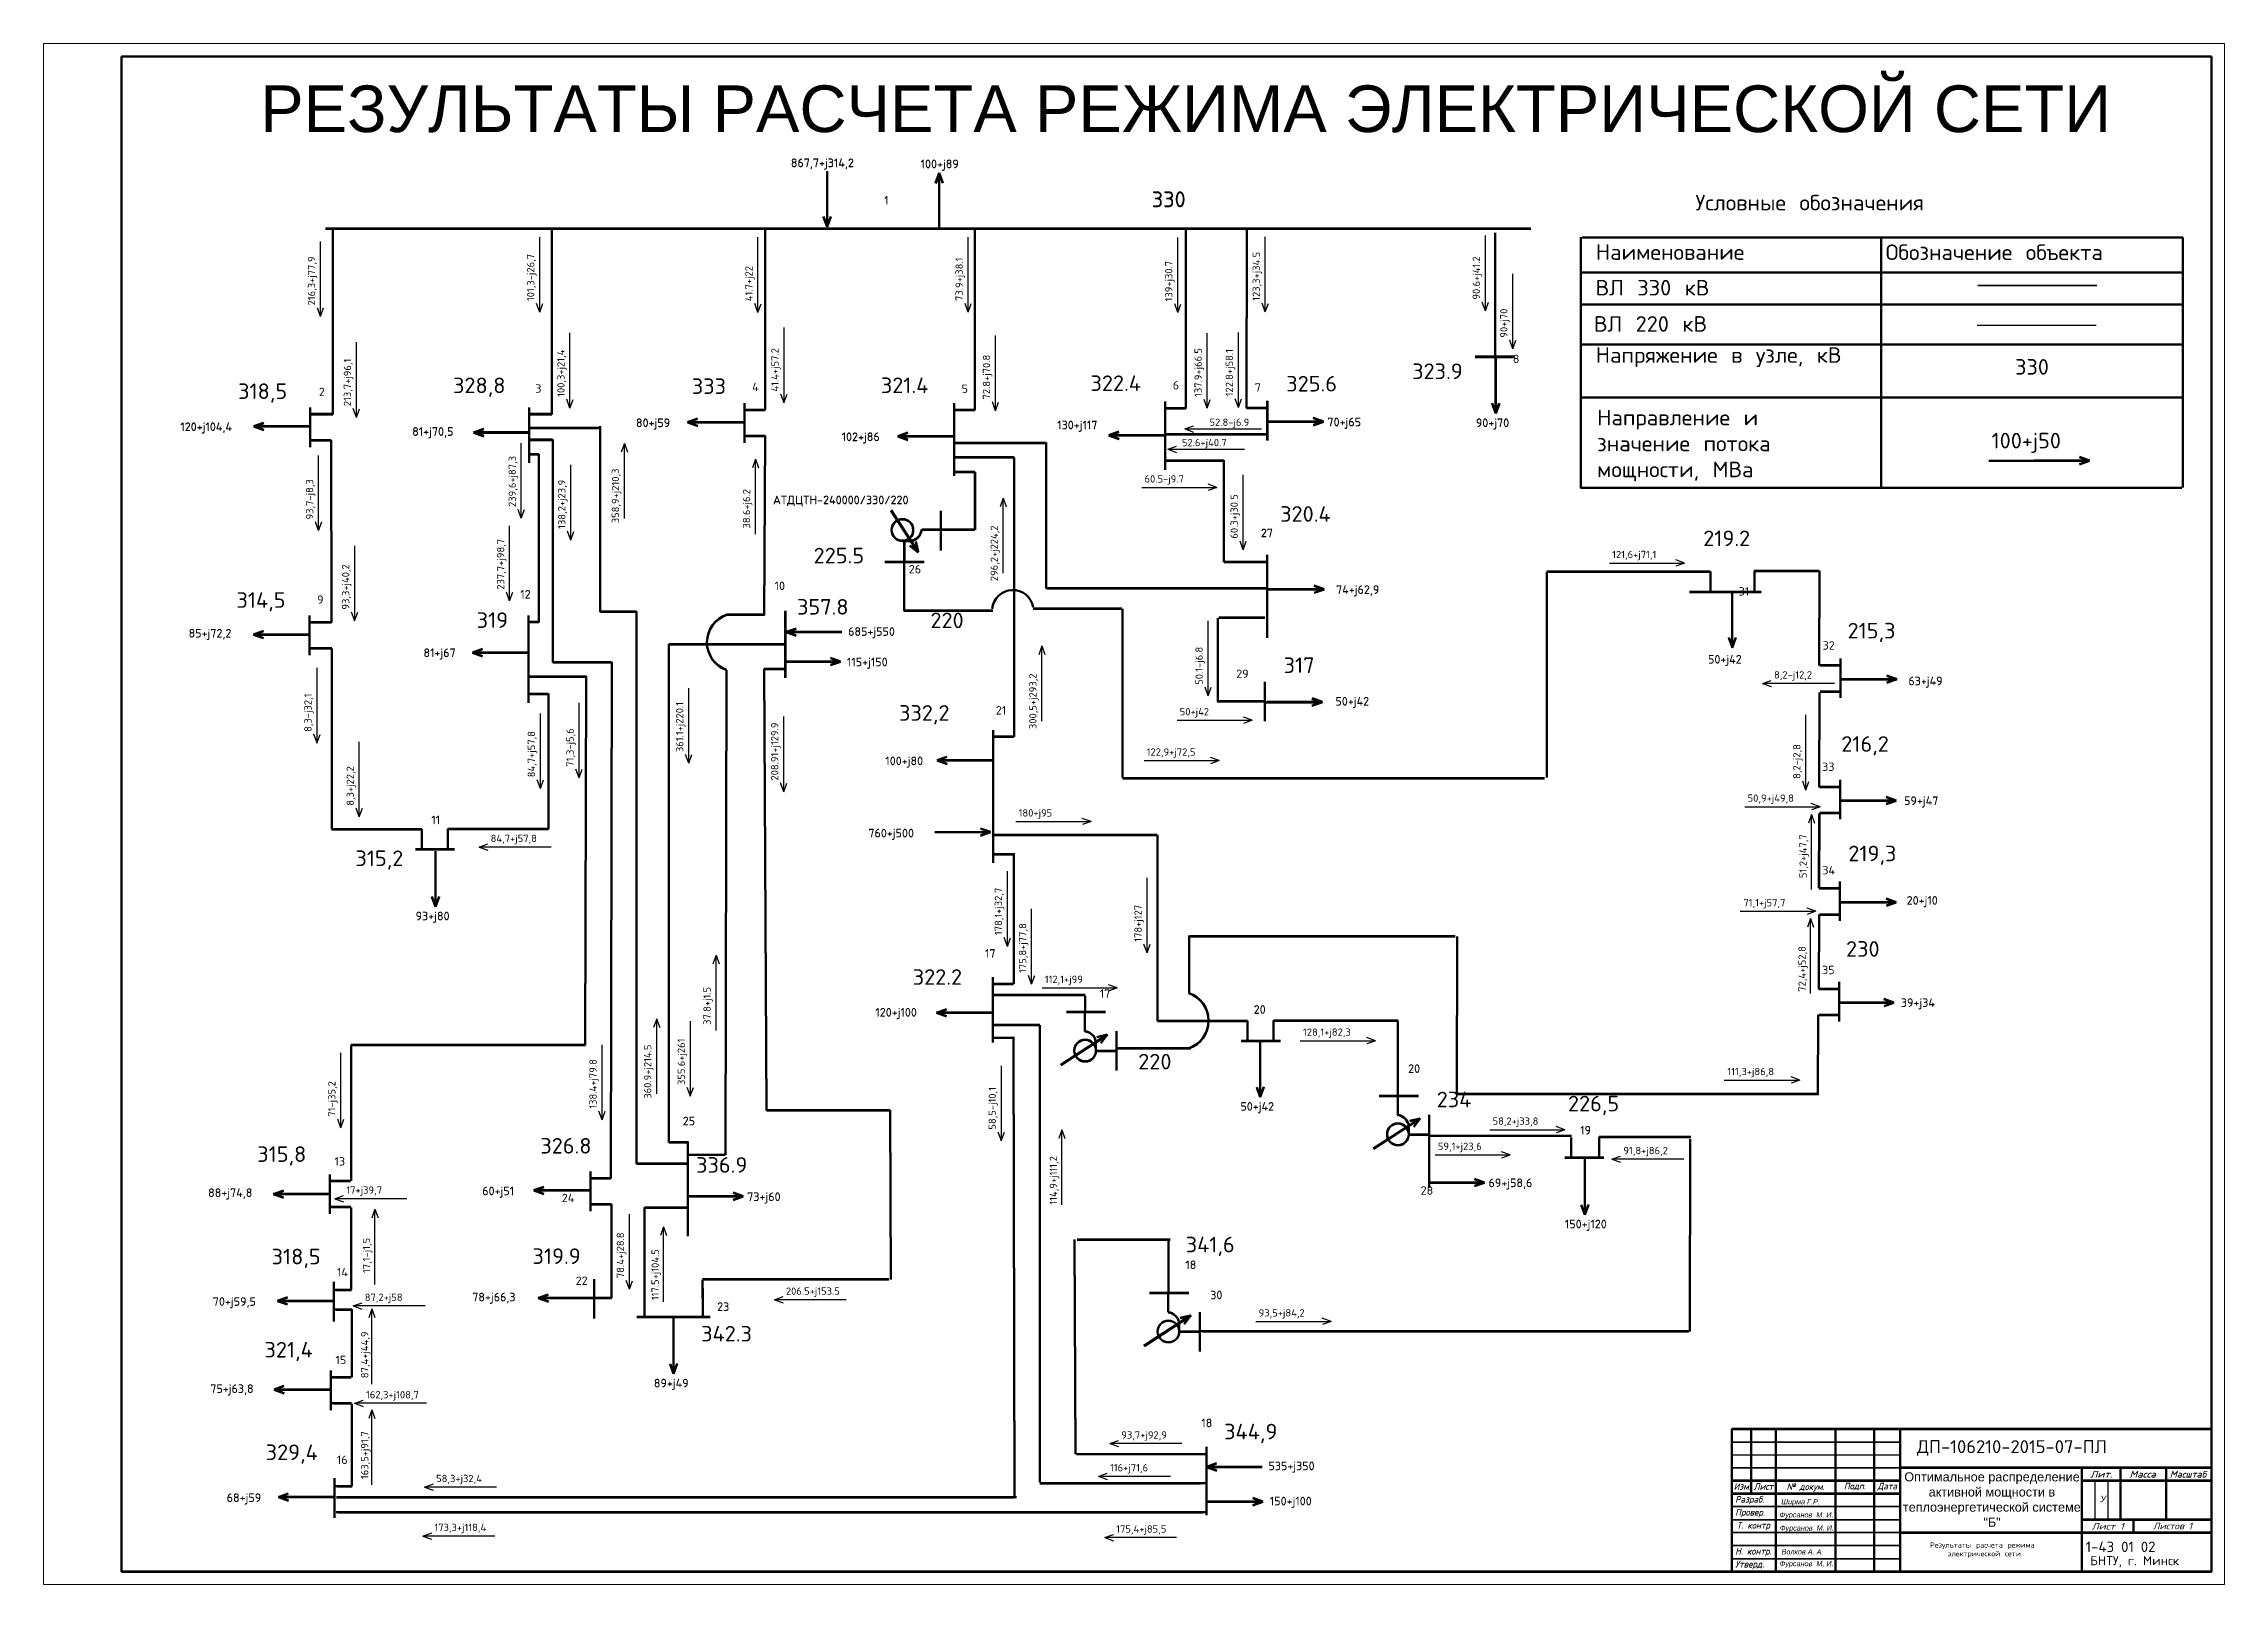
# Model space of a CAD drawing. Header units: millimetres. Extents: x 31864 to 38981, y -7739 to -6115.
# Drawn here: x 32773 to 33614, y -6709 to -6115 of the extents above; entities that cross this region are included whole.
import ezdxf

# ---------------------------------------------------------------- set-up
doc = ezdxf.new("R2010")
doc.units = ezdxf.units.MM
doc.layers.add('6', color=5, linetype='Continuous')
doc.layers.add('Рамка&Осн.надпись', color=7, linetype='Continuous')
doc.layers.add('ВЛ 220 кВ', color=30, linetype='Continuous', lineweight=40)
doc.layers.add('ВЛ 330 кВ', color=5, linetype='Continuous', lineweight=60)
doc.styles.get("Standard").update_dxf_attribs({"font": 'txt.shx', "height": 25})
doc.styles.add('Standart', font='txt.shx', dxfattribs={"width": 0.75, "height": 2.5})
doc.styles.add('STYLE1', font='romans.shx')

msp = doc.modelspace()

# ---------------------------------------------------------------- texts
at = {"insert": (32856.64, -6130.72), "char_height": 18, "attachment_point": 1, "line_spacing_factor": 0.6, "style": 'Standart'}
msp.add_mtext_dynamic_manual_height_columns('{\\fArial|b0|i0|c204|p34;\\W1;РЕЗУЛЬТАТЫ РАСЧЕТА РЕЖИМА ЭЛЕКТРИЧЕСКОЙ СЕТИ }', width=720.8731, gutter_width=401.51, heights=[20.85], dxfattribs=at)
at = {"color": 7, "lineweight": 30, "attachment_point": 1}
for s, insert, char_height, width in [('867,7+j314,2', (33061.26, -6158.87), 3.24, 24.755), ('867,7+j314,2', (33061.29, -6159.04), 3.24, 24.755), ('100+j89', (33111.32, -6159.28), 3.24, 42.0519), ('100+j89', (33111.35, -6159.45), 3.24, 42.0519), ('81+j70,5', (32915.25, -6262.45), 3.24, 24.755), ('81+j70,5', (32915.25, -6262.57), 3.24, 24.755), ('81+j70,5', (32915.28, -6262.61), 3.24, 24.755), ('80+j59', (33001.55, -6259.09), 3.24, 24.755), ('80+j59', (33001.54, -6259.2), 3.24, 24.755), ('80+j59', (33001.58, -6259.25), 3.24, 24.755), ('102+j86', (33080.87, -6264.47), 3.24, 24.755), ('102+j86', (33080.87, -6264.59), 3.24, 24.755), ('102+j86', (33080.9, -6264.64), 3.24, 24.755), ('130+j117', (33164, -6259.94), 3.24, 24.755), ('130+j117', (33164, -6260.05), 3.24, 24.755), ('130+j117', (33164.03, -6260.1), 3.24, 24.755), ('52.8-j6.9', (33222.74, -6259.16), 2.823, 21.5666), ('70+j65', (33268.22, -6258.77), 3.24, 24.755), ('70+j65', (33268.22, -6258.89), 3.24, 24.755), ('70+j65', (33268.25, -6258.94), 3.24, 24.755), ('90+j70', (33325.44, -6259.07), 3.24, 24.755), ('90+j70', (33325.44, -6259.19), 3.24, 24.755), ('90+j70', (33325.48, -6259.23), 3.24, 24.755), ('52.6+j40.7', (33212.1, -6266.99), 2.823, 21.5666), ('60.5-j9.7', (33197.67, -6281), 2.823, 21.5666), ('АТДЦТН-240000/330/220', (33054.39, -6288.83), 3.24, 2.9661), ('АТДЦТН-240000/330/220', (33054.39, -6288.94), 3.24, 2.9661), ('АТДЦТН-240000/330/220', (33054.42, -6288.99), 3.24, 2.9661), ('121,6+j71,1', (33378.02, -6310.14), 2.8227, 21.5666), ('74+j62,9', (33271.56, -6323.42), 3.24, 24.755), ('74+j62,9', (33271.56, -6323.54), 3.24, 24.755), ('85+j72,2', (32829.04, -6340.24), 3.24, 24.755), ('85+j72,2', (32829.03, -6340.36), 3.24, 24.755), ('685+j550', (33083.35, -6339.58), 3.24, 24.755), ('685+j550', (33083.35, -6339.7), 3.24, 24.755), ('81+j67', (32919.6, -6347.77), 3.24, 24.755), ('81+j67', (32919.6, -6347.89), 3.24, 24.755), ('115+j150', (33082.94, -6351.33), 3.24, 24.755), ('115+j150', (33082.94, -6351.45), 3.24, 24.755), ('50+j42', (33414.99, -6350.28), 3.24, 24.755), ('50+j42', (33414.99, -6350.39), 3.24, 24.755), ('8,2-j12,2', (33440.44, -6356.56), 2.823, 21.5666), ('63+j49', (33492.24, -6358.76), 3.24, 24.755), ('63+j49', (33492.24, -6358.64), 3.24, 24.755), ('50+j42', (33211.24, -6370.75), 2.823, 21.5666), ('50+j42', (33271.3, -6366.6), 3.24, 24.755), ('50+j42', (33271.3, -6366.48), 3.24, 24.755), ('100+j80', (33097.73, -6389.57), 3.24, 24.755), ('100+j80', (33097.73, -6389.45), 3.24, 24.755), ('122,9+j72,5', (33198.52, -6386.3), 2.8227, 21.5666), ('50,9+j49,8', (33430.25, -6404.08), 2.823, 21.5666), ('59+j47', (33490.59, -6404.93), 3.24, 24.755), ('59+j47', (33490.59, -6404.81), 3.24, 24.755), ('180+j95', (33149.11, -6409.78), 2.823, 21.5666), ('84,7+j57,8', (32945.5, -6419.62), 2.823, 21.5666), ('760+j500', (33091.18, -6417.28), 3.24, 24.755), ('760+j500', (33091.18, -6417.4), 3.24, 24.755), ('93+j80', (32916.57, -6449.25), 3.24, 24.755), ('93+j80', (32916.57, -6449.37), 3.24, 24.755), ('71,1+j57,7', (33428.63, -6444.37), 2.823, 21.5666), ('20+j10', (33491.59, -6443.24), 3.24, 24.755), ('20+j10', (33491.59, -6443.36), 3.24, 24.755), ('112,1+j99', (33159.21, -6473.94), 2.823, 21.5666), ('39+j34', (33489.34, -6482.65), 3.24, 24.755), ('39+j34', (33489.34, -6482.76), 3.24, 24.755), ('120+j100', (33093.88, -6486.38), 3.24, 24.755), ('120+j100', (33093.88, -6486.5), 3.24, 24.755), ('128,1+j82,3', (33258.79, -6494.29), 2.8227, 21.5666), ('111,3+j86,8', (33422.45, -6509.48), 2.8227, 21.5666), ('50+j42', (33234.65, -6522.67), 3.24, 24.755), ('50+j42', (33234.65, -6522.79), 3.24, 24.755), ('58,2+j33,8', (33331.88, -6528.6), 2.823, 21.5666), ('59,1+j23,6', (33310.78, -6538.32), 2.823, 21.5666), ('91,8+j86,2', (33382.34, -6539.95), 2.823, 21.5666), ('88+j74,8', (32836.55, -6555.93), 3.24, 24.755), ('88+j74,8', (32836.55, -6556.05), 3.24, 24.755), ('17+j39,7', (32889.86, -6555.18), 2.823, 21.5666), ('60+j51', (32942.27, -6555.26), 3.24, 24.755), ('60+j51', (32942.27, -6555.38), 3.24, 24.755), ('150+j120', (33359.8, -6568.01), 3.24, 24.755), ('150+j120', (33359.8, -6568.13), 3.24, 24.755), ('70+j59,5', (32838.36, -6598), 3.24, 24.755), ('70+j59,5', (32838.37, -6597.89), 3.24, 24.755), ('87,2+j58', (32896.95, -6596.53), 2.823, 21.5666), ('78+j66,3', (32938.4, -6596.15), 3.24, 24.755), ('78+j66,3', (32938.4, -6596.27), 3.24, 24.755), ('206.5+j153.5', (33059.37, -6594.14), 2.8227, 21.5666), ('93,5+j84,2', (33241.68, -6602.52), 2.823, 21.5666), ('75+j63,8', (32837.39, -6631.5), 3.24, 24.755), ('75+j63,8', (32837.39, -6631.62), 3.24, 24.755), ('162,3+j108,7', (32897.42, -6634.07), 2.8227, 21.5666), ('89+j49', (33008.44, -6629.34), 3.24, 24.755), ('89+j49', (33008.44, -6629.46), 3.24, 24.755), ('93,7+j92,9', (33188.72, -6649.58), 2.823, 21.5666), ('58,3+j32,4', (32924.48, -6666.37), 2.823, 21.5666), ('116+j71,6', (33184.37, -6662.22), 2.823, 21.5666), ('535+j350', (33245.46, -6661.27), 3.24, 24.755), ('535+j350', (33245.45, -6661.38), 3.24, 24.755), ('68+j59', (32843.71, -6673.51), 3.24, 24.755), ('68+j59', (32843.71, -6673.63), 3.24, 24.755), ('150+j100', (33246.01, -6674.82), 3.24, 24.755), ('150+j100', (33246.01, -6674.93), 3.24, 24.755), ('173,3+j118,4', (32923.82, -6685.24), 2.8227, 21.5666), ('175,4+j85,5', (33186.76, -6685.84), 2.8227, 21.5666)]:
    msp.add_mtext(s, dxfattribs=dict(at, insert=insert, char_height=char_height, width=width))
at = {"color": 7, "lineweight": 100, "char_height": 3.24, "width": 40.5855, "attachment_point": 1}
for s, insert in [('\\P{\\H1.8519x;330\\H1.585x; }', (33200.45, -6166.14)), ('\\P{\\H1.8519x;330\\H1.585x; }', (33200.48, -6166.3)), ('\\P{\\H1.8519x;323.9\\H1.585x; }', (33300.88, -6232.52)), ('\\P{\\H1.8519x;318,5\\H1.585x; }', (32848.11, -6240.21)), ('\\P{\\H1.8519x;328,8\\H1.585x; }', (32930.99, -6237.95)), ('\\P{\\H1.8519x;333\\H1.585x; }', (33023.08, -6238.27)), ('\\P{\\H1.8519x;321.4\\H1.585x; }', (33095.99, -6237.92)), ('\\P{\\H1.8519x;322.4\\H1.585x; }', (33176.83, -6237.12)), ('\\P{\\H1.8519x;325.6\\H1.585x; }', (33252.33, -6237.32)), ('\\P{\\H1.8519x;320.4\\H1.585x; }', (33249.97, -6287.53)), ('\\P{\\H1.8519x;219.2\\H1.585x; }', (33413.12, -6296.93)), ('\\P{\\H1.8519x;225.5\\H1.585x; }', (33070.06, -6303.57)), ('\\P{\\H1.8519x;314,5\\H1.585x; }', (32847.48, -6320.71)), ('\\P{\\H1.8519x;357.8\\H1.585x; }', (33063.66, -6323.33)), ('\\P{\\H1.8519x;319\\H1.585x; }', (32940.13, -6328.46)), ('\\P{\\H1.8519x;220\\H1.585x; }', (33115.11, -6328.56)), ('\\P{\\H1.8519x;215,3\\H1.585x; }', (33468.79, -6332.52)), ('\\P{\\H1.8519x;317\\H1.585x; }', (33251.32, -6345.85)), ('\\P{\\H1.8519x;332,2\\H1.585x; }', (33102.99, -6364.24)), ('\\P{\\H1.8519x;216,2\\H1.585x; }', (33466.38, -6376.2)), ('\\P{\\H1.8519x;219,3\\H1.585x; }', (33469.09, -6418.43)), ('\\P{\\H1.8519x;315,2\\H1.585x; }', (32893.36, -6420.26)), ('\\P{\\H1.8519x;230\\H1.585x; }', (33468.19, -6455.23)), ('\\P{\\H1.8519x;322.2\\H1.585x; }', (33108.28, -6466.06)), ('\\P{\\H1.8519x;220\\H1.585x; }', (33195.25, -6498.67)), ('\\P{\\H1.8519x;234\\H1.585x; }', (33310.35, -6513.27)), ('\\P{\\H1.8519x;226,5\\H1.585x; }', (33360.97, -6514.84)), ('\\P{\\H1.8519x;315,8\\H1.585x; }', (32855.48, -6534.34)), ('\\P{\\H1.8519x;326.8\\H1.585x; }', (32964.67, -6531.12)), ('\\P{\\H1.8519x;336.9\\H1.585x; }', (33024.73, -6538.5)), ('\\P{\\H1.8519x;341,6\\H1.585x; }', (33213.56, -6569.19)), ('\\P{\\H1.8519x;318,5\\H1.585x; }', (32861.03, -6573.82)), ('\\P{\\H1.8519x;319.9\\H1.585x; }', (32961.65, -6573.67)), ('\\P{\\H1.8519x;342.3\\H1.585x; }', (33026.69, -6603.57)), ('\\P{\\H1.8519x;321,4\\H1.585x; }', (32858.29, -6609.74)), ('\\P{\\H1.8519x;344,9\\H1.585x; }', (33228.37, -6641.29)), ('\\P{\\H1.8519x;329,4\\H1.585x; }', (32858.74, -6649.27))]:
    msp.add_mtext(s, dxfattribs=dict(at, insert=insert))
at = {"color": 0, "lineweight": 70, "char_height": 6, "attachment_point": 1}
for s, width, insert in [('Условные обозначения', 120.2255, (33410.16, -6172.9)), ('Наименование', 74.4611, (33371.71, -6191.96)), ('Обозначение объекта', 120.2255, (33483.5, -6192.04)), ('ВЛ 330 кВ', 74.4611, (33371.62, -6205.7)), ('ВЛ 220 кВ', 74.4611, (33370.98, -6219.67)), ('Напряжение в узле, кВ', 111.3927, (33371.67, -6231.65)), ('Направление и значение потока мощности, МВа', 111.3927, (33372.2, -6255.76))]:
    msp.add_mtext_dynamic_manual_height_columns(s, width=width, gutter_width=125, heights=[0], dxfattribs=dict(at, insert=insert))
at = {"color": 7, "lineweight": 50, "char_height": 3.24, "attachment_point": 1}
for s, insert, width in [('\\P1 {\\H2.0833x; }', (33097.31, -6167.91), 14.611), ('\\P1 {\\H2.0833x; }', (33097.34, -6168.08), 14.611), ('\\P8{\\H2.0833x; }', (33339.71, -6229.12), 21.6809), ('\\P2{\\H2.0833x; }', (32879.25, -6241.86), 19.5519), ('\\P3{\\H2.0833x; }', (32962.74, -6240.55), 21.6809), ('\\P4{\\H2.0833x; }', (33046.35, -6239.93), 21.6809), ('\\P5{\\H2.0833x; }', (33127.14, -6240.64), 21.6809), ('\\P6{\\H2.0833x; }', (33208.57, -6239.33), 21.6809), ('\\P7{\\H2.0833x; }', (33240.19, -6240.17), 45.5976), ('120+j104,4', (32825.84, -6260.61), 24.755), ('120+j104,4', (32825.84, -6260.73), 24.755), ('120+j104,4', (32825.88, -6260.77), 24.755), ('\\P27{\\H2.0833x; }', (33242.53, -6296.26), 21.6809), ('\\P27{\\H2.0833x; }', (33242.54, -6296.14), 21.6809), ('\\P27{\\H2.0833x; }', (33242.57, -6296.31), 21.6809), ('\\P26{\\H2.0833x; }', (33106.77, -6310.21), 21.6809), ('\\P10{\\H2.0833x; }', (33055.04, -6316.56), 21.6809), ('\\P10{\\H2.0833x; }', (33055.04, -6316.67), 21.6809), ('\\P31{\\H2.0833x; }', (33426.82, -6318.76), 21.6809), ('\\P9{\\H2.0833x; }', (32878.58, -6321.93), 21.6809), ('\\P12{\\H2.0833x; }', (32956.95, -6319.96), 21.6809), ('\\P12{\\H2.0833x; }', (32956.96, -6319.84), 21.6809), ('\\P32{\\H2.0833x; }', (33459.18, -6339.59), 21.6809), ('\\P29{\\H2.0833x; }', (33233.04, -6350.53), 21.6809), ('\\P21{\\H2.0833x; }', (33140.32, -6364.61), 21.6809), ('\\P33{\\H2.0833x; }', (33458.99, -6386.37), 21.6809), ('\\P11{\\H2.0833x; }', (32922.67, -6406.8), 21.6809), ('\\P11{\\H2.0833x; }', (32922.66, -6406.91), 21.6809), ('\\P34{\\H2.0833x; }', (33459.05, -6426.22), 21.6809), ('\\P17{\\H2.0833x; }', (33136.15, -6458.39), 21.6809), ('\\P17{\\H2.0833x; }', (33136.15, -6458.27), 21.6809), ('\\P35{\\H2.0833x; }', (33458.98, -6464.72), 21.6809), ('\\P17{\\H2.0833x; }', (33180.41, -6473.84), 21.6809), ('\\P20{\\H2.0833x; }', (33239.8, -6479.89), 21.6809), ('\\P20{\\H2.0833x; }', (33239.8, -6480.01), 21.6809), ('\\P20{\\H2.0833x; }', (33299.35, -6502.68), 21.6809), ('\\P20{\\H2.0833x; }', (33299.34, -6502.79), 21.6809), ('\\P25{\\H2.0833x; }', (33019.61, -6522.89), 21.6809), ('\\P25{\\H2.0833x; }', (33019.61, -6523), 21.6809), ('\\P19{\\H2.0833x; }', (33365.69, -6526.57), 21.6809), ('\\P19{\\H2.0833x; }', (33365.69, -6526.45), 21.6809), ('\\P13{\\H2.0833x; }', (32885.31, -6538.5), 21.6809), ('\\P24{\\H2.0833x; }', (32972.94, -6552.59), 21.6809), ('\\P28{\\H2.0833x; }', (33304.16, -6549.73), 21.6809), ('\\P18{\\H2.0833x; }', (33213.44, -6578.34), 21.6809), ('\\P18{\\H2.0833x; }', (33213.44, -6578.46), 21.6809), ('\\P14{\\H2.0833x; }', (32886.24, -6581.24), 21.6809), ('\\P22{\\H2.0833x; }', (32978.32, -6584.52), 21.6809), ('\\P23{\\H2.0833x; }', (33032.87, -6594.44), 2.8726), ('\\P23{\\H2.0833x; }', (33032.87, -6594.56), 2.8726), ('\\P30{\\H2.0833x; }', (33223.01, -6590.08), 21.6809), ('\\P30{\\H2.0833x; }', (33223.02, -6589.97), 21.6809), ('\\P15{\\H2.0833x; }', (32885.68, -6615.06), 21.6809), ('\\P18{\\H2.0833x; }', (33219.59, -6639.29), 21.6809), ('\\P18{\\H2.0833x; }', (33219.59, -6639.41), 21.6809), ('\\P16{\\H2.0833x; }', (32886.23, -6653.54), 21.6809)]:
    msp.add_mtext(s, dxfattribs=dict(at, insert=insert, width=width))
at = {"color": 7, "lineweight": 30, "width": 21.5666, "attachment_point": 1, "rotation": 90}
for s, insert, char_height in [('216,3+j77,9', (32875.01, -6215.53), 2.8227), ('101,3-j26,7', (32959.53, -6213.86), 2.8227), ('73.9+j38.1', (33124.77, -6213.81), 2.823), ('123,3+j34.5', (33239.34, -6213.76), 2.8227), ('90.6+j41.2', (33324.22, -6213.29), 2.823), ('41.7+j22', (33043.7, -6213.91), 2.823), ('139+j30.7', (33205.62, -6214), 2.823), ('90+j70', (33334.82, -6227.96), 2.823), ('213,7+j96,1', (32888.87, -6254.38), 2.8227), ('100,3+j21,4', (32971.19, -6250.79), 2.8227), ('41.4+j57.2', (33053.73, -6248.76), 2.823), ('72.8+j70.8', (33135.31, -6251.81), 2.823), ('137.9+j66.5', (33216.94, -6250.82), 2.8227), ('122.8+j58.1', (33228.98, -6250.58), 2.8227), ('239,6+j87,3', (32952.42, -6293.24), 2.8227), ('358,9+j210,3', (32992.23, -6299.53), 2.8227), ('93,7-j8,3', (32874.27, -6298.05), 2.823), ('138,2+j23,9', (32971.53, -6301.69), 2.8227), ('38.6+j6.2', (33042.78, -6301.56), 2.823), ('60.3+j30.5', (33230.83, -6305.44), 2.823), ('237,7+j98,7', (32947.94, -6325.12), 2.8227), ('296,2+j224,2', (33138.29, -6321.85), 2.8227), ('93,3+j40,2', (32888.17, -6332.81), 2.823), ('50.1-j6.8', (33217.31, -6361.79), 2.823), ('300,5+j293,2', (33153.2, -6378.87), 2.8227), ('8,3-j32,1', (32873.64, -6379.94), 2.823), ('361.1+j220.1', (33016.99, -6387.74), 2.8227), ('84,7+j57,8', (32959.79, -6397.46), 2.823), ('71,3-j5,6', (32974.72, -6393.38), 2.823), ('208.91+j129.9', (33053.66, -6398.71), 2.8227), ('8,2-j2,8', (33447.82, -6398.07), 2.823), ('8,3+j22,2', (32889.94, -6408.43), 2.823), ('51,2+j47,7', (33450.24, -6436.34), 2.823), ('178,1+j32,7', (33139.91, -6458.32), 2.8227), ('178+j127', (33193.77, -6460.87), 2.823), ('175,8+j77,8', (33149.23, -6472.88), 2.8227), ('72,4+j52,8', (33449.85, -6480.14), 2.823), ('37.8+j1.5', (33027.56, -6492.88), 2.823), ('360.9+j214.5', (33004.64, -6521.37), 2.8227), ('355.6+j261', (33017.61, -6516.1), 2.823), ('138.4+j79.8', (32983.58, -6525.23), 2.8227), ('71-j35,2', (32882.86, -6528.3), 2.823), ('58,5-j10,1', (33137.55, -6533.29), 2.823), ('114,9+j111,2', (33161.11, -6562.21), 2.8227), ('17,1-j1,5', (32896.22, -6588.58), 2.823), ('78.4+j28.8', (32994.15, -6590.54), 2.823), ('117.5+j104.5', (33007.53, -6599.03), 2.8227), ('87,4+j44,9', (32895.52, -6629.12), 2.823), ('163,5+j91,7', (32895.52, -6668.03), 2.8227)]:
    msp.add_mtext(s, dxfattribs=dict(at, insert=insert, char_height=char_height))
at = {"color": 0, "lineweight": 70, "char_height": 6, "width": 54.6, "attachment_point": 1}
for s, insert in [(' 330 ', (33528.21, -6236.22)), ('100+j50 ', (33524.32, -6264.65))]:
    msp.add_mtext(s, dxfattribs=dict(at, insert=insert))
at = {"color": 7, "lineweight": 70, "char_height": 3.24, "width": 24.755, "attachment_point": 1}
for s, insert in [('73+j60', (33044.45, -6557.48)), ('73+j60', (33044.45, -6557.59)), ('69+j58,6', (33330.34, -6552.13)), ('69+j58,6', (33330.33, -6552.24))]:
    msp.add_mtext(s, dxfattribs=dict(at, insert=insert))
at = {"style": 'Standart'}
for s, width, heights, insert, char_height, attachment_point in [('\\pi0.49831;{\\fArial|b0|i0|c204|p34;\\W1;Оптимальное распределение \\P\\pi9.8798;активной мощности в \\P\\pi-0.044839;теплоэнергетической системе \\P\\pi30.998;"Б"}', 68.2224, [22.93], (33490.18, -6686.41), 3.5, 7), ('\\pi6.3694;{\\W1;Результаты расчета режима \\P\\pi13.203;электрической сети}', 61.4055, [0], (33494.24, -6692.44), 2, 1)]:
    msp.add_mtext_dynamic_manual_height_columns(s, width=width, gutter_width=12.5, heights=heights, dxfattribs=dict(at, insert=insert, char_height=char_height, attachment_point=attachment_point))
at = {"color": 7, "linetype": 'Continuous', "char_height": 2.5}
for s, insert, width, attachment_point in [('{\\fISOCPEUR|b0|i1|c204|p34;\\W1.2;Лит.}', (33566.61, -6666.22), 15, 5), ('{\\fISOCPEUR|b0|i1|c204|p34;\\W1.2;Лит.}', (33566.61, -6666.11), 15, 5), ('{\\fISOCPEUR|b0|i1|c204|p34;\\W1.2;Масса}', (33582.61, -6666.11), 17, 5), ('{\\fISOCPEUR|b0|i1|c204|p34;\\W1.2;Масса}', (33582.61, -6666.22), 17, 5), ('{\\fISOCPEUR|b0|i1|c204|p34;\\W1.1;Масштаб}', (33600.11, -6666.11), 18, 5), ('{\\fISOCPEUR|b0|i1|c204|p34;\\W1.1;Масштаб}', (33600.11, -6666.22), 18, 5), ('{\\fISOCPEUR|b0|i1|c204|p34;Изм.}', (33424.87, -6670.83), 6.6191, 4), ('{\\fISOCPEUR|b0|i1|c204|p34;Изм.}', (33424.87, -6670.95), 6.6191, 4), ('{\\fISOCPEUR|b0|i1|c204|p34;Разраб.}', (33425.45, -6676.11), 16.6191, 4), ('{\\fISOCPEUR|b0|i1|c204|p34;Разраб.}', (33425.45, -6676.22), 16.6191, 4), ('{\\fISOCPEUR|b0|i1|c204|p34;Лист}', (33436.34, -6670.83), 10, 5), ('{\\fISOCPEUR|b0|i1|c204|p34;Лист}', (33436.34, -6670.95), 10, 5), ('{\\fISOCPEUR|b0|i1|c204|p34;№ докум\\fISOCPEUR|b0|i1|c0|p34;.}', (33452.61, -6671.21), 23, 5), ('{\\fISOCPEUR|b0|i1|c204|p34;№ докум\\fISOCPEUR|b0|i1|c0|p34;.}', (33452.61, -6671.32), 23, 5), ('{\\fISOCPEUR|b0|i1|c204|p34;Подп.}', (33471.61, -6670.95), 15, 5), ('{\\fISOCPEUR|b0|i1|c204|p34;Подп.}', (33471.61, -6670.83), 15, 5), ('{\\fISOCPEUR|b0|i1|c204|p34;Дата}', (33484.11, -6670.91), 10, 5), ('{\\fISOCPEUR|b0|i1|c204|p34;Дата}', (33484.11, -6671.02), 10, 5), ('{\\fArial|b0|i1|c204|p34;У}', (33566.26, -6674.41), 16.4217, 1), ('{\\fISOCPEUR|b0|i1|c204|p34;Провер.}', (33425.45, -6681.11), 16.6191, 4), ('{\\fISOCPEUR|b0|i1|c204|p34;Провер.}', (33425.45, -6681.22), 16.6191, 4), ('{\\fISOCPEUR|b0|i1|c204|p34;Т. контр}', (33426.05, -6686.11), 16.0186, 4), ('{\\fISOCPEUR|b0|i1|c204|p34;Т. контр}', (33426.05, -6686.22), 16.0186, 4), ('{\\fISOCPEUR|b0|i1|c204|p34;\\W1.2;Лист 1 \\W1;  }', (33569.11, -6686.22), 20, 5), ('{\\fISOCPEUR|b0|i1|c204|p34;\\W1.1;Листов 1    }', (33594.11, -6686.11), 30, 5), ('{\\fISOCPEUR|b0|i1|c204|p34;Утверд.}', (33425.45, -6701.11), 16.6191, 4), ('{\\fISOCPEUR|b0|i1|c204|p34;Утверд.}', (33425.45, -6701.22), 16.6191, 4), ('{\\fISOCPEUR|b0|i1|c204|p34;Н. контр.}', (33425.45, -6696.11), 16.6191, 4), ('{\\fISOCPEUR|b0|i1|c204|p34;Н. контр.}', (33425.45, -6696.22), 16.6191, 4)]:
    msp.add_mtext(s, dxfattribs=dict(at, insert=insert, width=width, attachment_point=attachment_point))
at = {"linetype": 'Continuous', "char_height": 2, "attachment_point": 1}
for s, insert, width in [('{\\fArial|b0|i1|c204|p34;Ширма Г.Р.}', (33443.27, -6675.74), 19.7662), ('{\\fArial|b0|i1|c204|p34;Фурсанов  М. И.}', (33442.52, -6680.8), 23.7688), ('{\\fArial|b0|i1|c204|p34;Фурсанов  М. И.}', (33442.65, -6685.88), 23.7688), ('{\\fArial|b0|i1|c204|p34;Фурсанов  М. И.}', (33442.54, -6699.62), 23.7688), ('{\\fArial|b0|i1|c204|p34;Волков А. А.}', (33443.33, -6695.06), 23.7688)]:
    msp.add_mtext(s, dxfattribs=dict(at, insert=insert, width=width))
at = {"layer": '6', "color": 0, "style": 'STYLE1'}
for s, height, p in [('ДП-106210-2015-07-ПЛ', 5, (33495.54, -6658.02)), ('  1-43 01 02', 4, (33555.33, -6696.13)), ('БНТУ, г. Минск', 3.5, (33562.33, -6701.23))]:
    msp.add_text(s, height=height, dxfattribs=at).set_placement(p)

# ---------------------------------------------------------------- linework, layer by layer
at = {"lineweight": 9}
for p, q in [((33614.11, -6114.61), (32773.11, -6114.61)), ((32773.11, -6114.61), (32773.11, -6708.61)), ((33614.11, -6708.61), (33614.11, -6114.61)), ((32773.11, -6708.61), (33614.11, -6708.61))]:
    msp.add_line(p, q, dxfattribs=at)
at = {"lineweight": 100}
for p, q in [((33609.11, -6119.61), (32803.11, -6119.61)), ((33609.11, -6703.61), (33609.11, -6119.61)), ((33609.11, -6703.72), (33609.11, -6119.72)), ((33431.64, -6648.61), (33431.64, -6673.61)), ((33431.64, -6648.72), (33431.64, -6673.72)), ((33609.11, -6663.6), (33489.11, -6663.61)), ((33609.11, -6663.72), (33489.11, -6663.72)), ((33579.11, -6683.61), (33579.11, -6688.61)), ((33579.11, -6683.72), (33579.11, -6688.72)), ((33609.11, -6688.61), (33489.11, -6688.61)), ((33609.11, -6688.72), (33489.11, -6688.72)), ((32803.11, -6703.64), (33609.11, -6703.61)), ((32803.11, -6703.75), (33609.11, -6703.72))]:
    msp.add_line(p, q, dxfattribs=at)
at = {"lineweight": 100, "ltscale": 0.3}
for p, q in [((32803.11, -6119.61), (32803.11, -6703.64)), ((32803.11, -6119.72), (32803.11, -6703.75))]:
    msp.add_line(p, q, dxfattribs=at)
at = {"color": 7, "lineweight": 70}
for p, q in [((33075.23, -6163.73), (33075.23, -6185.12)), ((33075.26, -6163.89), (33075.26, -6185.29)), ((33118.51, -6164.46), (33117.1, -6168.33)), ((33118.49, -6164.46), (33119.85, -6168.27)), ((33118.51, -6185.86), (33118.51, -6164.46)), ((33118.54, -6164.62), (33117.14, -6168.5)), ((33118.52, -6164.62), (33119.89, -6168.44)), ((33118.54, -6186.02), (33118.54, -6164.63)), ((33075.25, -6185.13), (33073.89, -6181.31)), ((33075.23, -6185.13), (33076.64, -6181.25)), ((32884.61, -6185.83), (32884.61, -6257.39)), ((33075.29, -6185.29), (33073.92, -6181.47)), ((33075.27, -6185.29), (33076.67, -6181.41)), ((33213.59, -6185.83), (33213.59, -6255.1)), ((33237.08, -6185.83), (33237.03, -6254.98)), ((33333.07, -6235.69), (33333.07, -6257.09)), ((33333.11, -6235.86), (33333.11, -6257.25)), ((33051.33, -6255.77), (33043.45, -6255.77)), ((33132.21, -6255.76), (33124.33, -6255.76)), ((33213.59, -6255.1), (33205.71, -6255.1)), ((33237.03, -6254.98), (33244.91, -6254.98)), ((33333.09, -6257.09), (33331.73, -6253.28)), ((33333.13, -6257.26), (33331.76, -6253.44)), ((33333.08, -6257.09), (33334.48, -6253.22)), ((33333.11, -6257.26), (33334.51, -6253.38)), ((32854.14, -6262.13), (32857.96, -6260.76)), ((32854.14, -6262.11), (32858.02, -6263.51)), ((32854.14, -6262.23), (32858.02, -6263.63)), ((32875.54, -6262.11), (32854.15, -6262.11)), ((32854.18, -6262.29), (32857.99, -6260.93)), ((32875.58, -6262.27), (32854.18, -6262.27)), ((32854.18, -6262.27), (32858.05, -6263.68)), ((32884.64, -6257.39), (32875.98, -6257.39)), ((32938.96, -6264.59), (32942.78, -6263.22)), ((32938.96, -6264.57), (32942.84, -6265.98)), ((32938.97, -6264.47), (32942.78, -6263.11)), ((32960.37, -6264.45), (32938.97, -6264.45)), ((32938.97, -6264.46), (32942.84, -6265.86)), ((32960.36, -6264.57), (32938.97, -6264.57)), ((32939, -6264.64), (32942.82, -6263.27)), ((32960.4, -6264.62), (32939, -6264.62)), ((32939, -6264.62), (32942.87, -6266.02)), ((32969.07, -6257.39), (32960.44, -6257.39)), ((32987.23, -6262.73), (32960.71, -6262.73)), ((33021.48, -6260.51), (33025.29, -6259.15)), ((33042.88, -6260.49), (33021.48, -6260.49)), ((33021.48, -6260.49), (33025.35, -6261.9)), ((33021.51, -6260.68), (33025.33, -6259.31)), ((33042.91, -6260.66), (33021.51, -6260.66)), ((33021.51, -6260.66), (33025.38, -6262.06)), ((33102.54, -6265.9), (33106.36, -6264.53)), ((33102.54, -6266.02), (33106.35, -6264.65)), ((33102.57, -6266.06), (33106.39, -6264.7)), ((33183.93, -6265.57), (33187.74, -6264.2)), ((33183.93, -6265.68), (33187.74, -6264.32)), ((33183.96, -6265.73), (33187.78, -6264.36)), ((33245.02, -6265.15), (33205.82, -6265.15)), ((33245.24, -6260.29), (33266.63, -6260.29)), ((33245.27, -6260.45), (33266.67, -6260.45)), ((33266.64, -6260.29), (33262.76, -6258.88)), ((33266.67, -6260.45), (33262.8, -6259.05)), ((33266.64, -6260.27), (33262.82, -6261.63)), ((33266.67, -6260.43), (33262.85, -6261.8)), ((32883.97, -6267.45), (32876.09, -6267.45)), ((32883.97, -6267.45), (32884.11, -6337.61)), ((32969.3, -6267.26), (32960.38, -6267.26)), ((32964.07, -6272.83), (32960.55, -6272.83)), ((32964.07, -6272.83), (32964.07, -6337.64)), ((32969.48, -6267.27), (32969.48, -6353.04)), ((33051.44, -6265.83), (33043.56, -6265.83)), ((33051.44, -6265.83), (33051.02, -6334.8)), ((33123.94, -6265.88), (33102.54, -6265.88)), ((33102.54, -6265.88), (33106.41, -6267.28)), ((33123.94, -6266), (33102.54, -6266)), ((33102.54, -6266), (33106.41, -6267.4)), ((33102.57, -6266.05), (33106.45, -6267.45)), ((33123.97, -6266.04), (33102.58, -6266.04)), ((33159.75, -6268.47), (33124.54, -6268.47)), ((33159.75, -6268.35), (33159.75, -6324.59)), ((33205.33, -6265.54), (33183.93, -6265.54)), ((33183.93, -6265.55), (33187.8, -6266.95)), ((33205.33, -6265.66), (33183.93, -6265.66)), ((33183.93, -6265.66), (33187.8, -6267.07)), ((33183.96, -6265.71), (33187.84, -6267.11)), ((33205.36, -6265.71), (33183.97, -6265.71)), ((33147.38, -6274.03), (33124.42, -6274.03)), ((33132.32, -6279.71), (33124.44, -6279.71)), ((33132.3, -6279.81), (33132.3, -6301.9)), ((33147.38, -6274.12), (33147.38, -6381.75)), ((33228.23, -6275.3), (33205.65, -6275.3)), ((33228.25, -6275.21), (33228.25, -6314.38)), ((33523.22, -6275.47), (33562.06, -6275.47)), ((33540.67, -6275.35), (33562.06, -6275.35)), ((33562.07, -6275.35), (33558.19, -6273.95)), ((33562.07, -6275.47), (33558.19, -6274.06)), ((33562.07, -6275.33), (33558.25, -6276.7)), ((33562.07, -6275.45), (33558.25, -6276.82)), ((33132.15, -6301.93), (33118.79, -6301.93)), ((33228.36, -6314.41), (33244.87, -6314.41)), ((33266.92, -6324.93), (33263.04, -6323.53)), ((33266.91, -6325.05), (33263.04, -6323.65)), ((33244.98, -6324.59), (33159.88, -6324.59)), ((33245.51, -6325.05), (33266.91, -6325.05)), ((33245.52, -6324.94), (33266.91, -6324.94)), ((33266.92, -6324.91), (33263.1, -6326.28)), ((33266.91, -6325.03), (33263.1, -6326.4)), ((33424.34, -6325.97), (33424.34, -6347.37)), ((33424.34, -6326.09), (33424.34, -6347.49)), ((32854.09, -6342.5), (32857.91, -6341.13)), ((32854.1, -6342.38), (32857.91, -6341.01)), ((32884.11, -6337.64), (32875.67, -6337.64)), ((32959.86, -6337.58), (32964.04, -6337.58)), ((33001.78, -6333.56), (32987.86, -6333.56)), ((33001.81, -6333.56), (33001.82, -6546.36)), ((33036.49, -6334.75), (33051.07, -6334.75)), ((33059.52, -6341.41), (33063.34, -6340.04)), ((33059.52, -6341.53), (33063.33, -6340.16)), ((33225.9, -6336.05), (33225.9, -6368.15)), ((33244.11, -6335.82), (33226.33, -6335.82)), ((32854.09, -6342.48), (32857.97, -6343.88)), ((32875.5, -6342.36), (32854.1, -6342.36)), ((32854.1, -6342.36), (32857.97, -6343.77)), ((32875.49, -6342.48), (32854.1, -6342.48)), ((32884.28, -6347.7), (32875.78, -6347.7)), ((32884.29, -6347.8), (32884.29, -6417.46)), ((32938.49, -6349.45), (32942.31, -6348.09)), ((32938.49, -6349.43), (32942.37, -6350.84)), ((32938.5, -6349.34), (32942.31, -6347.97)), ((32959.9, -6349.31), (32938.5, -6349.31)), ((32938.5, -6349.32), (32942.37, -6350.72)), ((32959.89, -6349.43), (32938.5, -6349.43)), ((33059.16, -6346.08), (33014.24, -6346.08)), ((33014.28, -6346.08), (33014.29, -6538.11)), ((33080.92, -6341.39), (33059.52, -6341.39)), ((33059.52, -6341.39), (33063.39, -6342.79)), ((33080.92, -6341.5), (33059.52, -6341.5)), ((33059.52, -6341.51), (33063.39, -6342.91)), ((33424.37, -6347.37), (33423, -6343.56)), ((33424.36, -6347.49), (33423, -6343.67)), ((33424.34, -6347.49), (33425.75, -6343.61)), ((33424.35, -6347.37), (33425.75, -6343.5)), ((32991.94, -6353.04), (32969.48, -6353.04)), ((32992.25, -6352.96), (32991.91, -6551.95)), ((33036.45, -6356.18), (33036.04, -6542.95)), ((33058.85, -6355.69), (33050.97, -6355.69)), ((33050.97, -6355.69), (33051.85, -6525.79)), ((33059.04, -6352.8), (33080.44, -6352.8)), ((33059.04, -6352.92), (33080.44, -6352.92)), ((33080.44, -6352.8), (33076.57, -6351.4)), ((33080.44, -6352.92), (33076.57, -6351.51)), ((33080.44, -6352.9), (33076.62, -6354.26)), ((33080.44, -6352.78), (33076.63, -6354.15)), ((32982.44, -6358.62), (32959.99, -6358.62)), ((32967.75, -6365.28), (32960.24, -6365.28)), ((32967.79, -6365.21), (32967.79, -6417.36)), ((32982.29, -6358.63), (32981.95, -6500.48)), ((33466.39, -6359.7), (33487.79, -6359.7)), ((33466.4, -6359.59), (33487.79, -6359.59)), ((33487.8, -6359.58), (33483.92, -6358.18)), ((33487.8, -6359.7), (33483.92, -6358.3)), ((33487.8, -6359.56), (33483.98, -6360.93)), ((33487.8, -6359.68), (33483.98, -6361.05)), ((33225.67, -6368.15), (33244, -6368.15)), ((33244.64, -6368.61), (33266.04, -6368.61)), ((33244.87, -6368.39), (33266.26, -6368.39)), ((33266.04, -6368.61), (33262.17, -6367.21)), ((33266.04, -6368.59), (33262.23, -6369.96)), ((33266.27, -6368.39), (33262.39, -6366.98)), ((33266.27, -6368.37), (33262.45, -6369.73)), ((33147.23, -6381.79), (33139.35, -6381.79)), ((33117.66, -6390.88), (33121.48, -6389.51)), ((33117.66, -6390.99), (33121.48, -6389.63)), ((33117.66, -6390.86), (33121.54, -6392.26)), ((33117.66, -6390.98), (33121.54, -6392.38)), ((33139.06, -6390.85), (33117.67, -6390.85)), ((33139.06, -6390.97), (33117.67, -6390.97)), ((33466.15, -6406.53), (33487.55, -6406.53)), ((33466.16, -6406.41), (33487.55, -6406.41)), ((33487.56, -6406.41), (33483.68, -6405)), ((33487.55, -6406.52), (33483.68, -6405.12)), ((33487.56, -6406.39), (33483.74, -6407.75)), ((33487.55, -6406.5), (33483.74, -6407.87)), ((32884.29, -6417.46), (32918.96, -6417.42)), ((32918.96, -6417.42), (32918.96, -6425.29)), ((32929.01, -6417.31), (32929.01, -6425.18)), ((32929.01, -6417.31), (32967.79, -6417.36)), ((33116.86, -6418.55), (33138.25, -6418.55)), ((33116.86, -6418.66), (33138.25, -6418.66)), ((33138.26, -6418.54), (33134.38, -6417.14)), ((33138.26, -6418.66), (33134.38, -6417.26)), ((33138.26, -6418.52), (33134.44, -6419.89)), ((33138.26, -6418.64), (33134.44, -6420.01)), ((33138.98, -6419.64), (33202.43, -6419.59)), ((33202.71, -6419.64), (33202.71, -6491.37)), ((32924.19, -6426), (32924.19, -6447.39)), ((32924.2, -6425.88), (32924.2, -6447.28)), ((33147.34, -6427.07), (33139.46, -6427.07)), ((33147.28, -6426.75), (33147.28, -6477.02)), ((32924.22, -6447.28), (32922.85, -6443.46)), ((32924.22, -6447.4), (32922.85, -6443.58)), ((32924.2, -6447.28), (32925.6, -6443.4)), ((32924.2, -6447.4), (32925.6, -6443.52)), ((33466.19, -6445.58), (33487.59, -6445.58)), ((33466.19, -6445.69), (33487.58, -6445.69)), ((33487.59, -6445.69), (33483.71, -6444.29)), ((33487.59, -6445.57), (33483.72, -6444.17)), ((33487.59, -6445.55), (33483.77, -6446.92)), ((33487.59, -6445.67), (33483.77, -6447.04)), ((33147.12, -6477.05), (33139.25, -6477.05)), ((33174.75, -6481.38), (33139.28, -6481.38)), ((33486.67, -6484.29), (33482.79, -6482.88)), ((33486.66, -6484.4), (33482.79, -6483)), ((33117.46, -6488.2), (33121.28, -6486.83)), ((33117.46, -6488.32), (33121.27, -6486.95)), ((33138.86, -6488.18), (33117.46, -6488.18)), ((33117.46, -6488.18), (33121.33, -6489.58)), ((33138.86, -6488.29), (33117.46, -6488.29)), ((33117.46, -6488.3), (33121.33, -6489.7)), ((33202.71, -6491.37), (33237.38, -6491.32)), ((33237.38, -6491.32), (33237.38, -6499.2)), ((33247.44, -6491.21), (33247.44, -6499.09)), ((33247.44, -6491.21), (33295.38, -6491.26)), ((33295.38, -6491.21), (33295.38, -6520.23)), ((33465.68, -6484.41), (33486.66, -6484.41)), ((33465.69, -6484.29), (33486.66, -6484.29)), ((33486.67, -6484.27), (33482.85, -6485.63)), ((33486.66, -6484.39), (33482.85, -6485.75)), ((32891.61, -6500.61), (32982.14, -6500.66)), ((32891.69, -6500.82), (32891.69, -6552.96)), ((33157.36, -6492.95), (33139.4, -6492.95)), ((33147.54, -6497.84), (33139.66, -6497.84)), ((33147.14, -6497.9), (33147.47, -6674.99)), ((33157.36, -6493.07), (33157.36, -6669.12)), ((33242.27, -6499.41), (33242.27, -6520.81)), ((33242.28, -6499.3), (33242.28, -6520.69)), ((33242.3, -6520.7), (33240.93, -6516.88)), ((33242.29, -6520.81), (33240.93, -6517)), ((33242.28, -6520.7), (33243.68, -6516.82)), ((33242.28, -6520.81), (33243.68, -6516.94)), ((33099.57, -6525.79), (33051.85, -6525.79)), ((33099.57, -6525.79), (33099.9, -6590.96)), ((33014.29, -6538.11), (33021.55, -6538.11)), ((33021.81, -6542.95), (33035.98, -6542.95)), ((33021.62, -6546.36), (33001.77, -6546.36)), ((33367.43, -6544.18), (33367.43, -6566.15)), ((33367.43, -6544.64), (33367.43, -6566.03)), ((32861.77, -6558.12), (32865.59, -6556.75)), ((32861.77, -6558.24), (32865.58, -6556.87)), ((32883.17, -6558.1), (32861.77, -6558.1)), ((32861.77, -6558.1), (32865.64, -6559.5)), ((32883.17, -6558.21), (32861.77, -6558.21)), ((32861.77, -6558.22), (32865.64, -6559.62)), ((32891.46, -6553.05), (32883.58, -6553.05)), ((32962.2, -6556.69), (32966.02, -6555.33)), ((32962.2, -6556.81), (32966.01, -6555.44)), ((32983.6, -6556.67), (32962.2, -6556.67)), ((32962.2, -6556.67), (32966.07, -6558.08)), ((32983.6, -6556.79), (32962.2, -6556.79)), ((32962.2, -6556.79), (32966.07, -6558.19)), ((32991.91, -6551.95), (32984.04, -6551.95)), ((33021.46, -6559.11), (33042.86, -6559.11)), ((33021.47, -6558.99), (33042.86, -6558.99)), ((33042.87, -6558.99), (33038.99, -6557.59)), ((33042.86, -6559.11), (33038.99, -6557.7)), ((33042.87, -6558.97), (33039.05, -6560.34)), ((33042.86, -6559.09), (33039.05, -6560.46)), ((33307.35, -6553.64), (33328.75, -6553.64)), ((33307.35, -6553.76), (33328.75, -6553.76)), ((33328.75, -6553.76), (33324.87, -6552.36)), ((33328.75, -6553.64), (33324.88, -6552.24)), ((33328.75, -6553.62), (33324.93, -6554.99)), ((33328.75, -6553.74), (33324.93, -6555.11)), ((32891.57, -6563.11), (32883.69, -6563.11)), ((32891.67, -6563.32), (32891.67, -6594.77)), ((32992.13, -6562.01), (32984.15, -6562.01)), ((32992.12, -6561.99), (32992.12, -6598.14)), ((33004.85, -6563.36), (33004.84, -6605.45)), ((33021.55, -6563.3), (33004.85, -6563.3)), ((33367.45, -6566.04), (33366.08, -6562.22)), ((33367.45, -6566.16), (33366.08, -6562.34)), ((33367.43, -6566.04), (33368.83, -6562.16)), ((33367.43, -6566.16), (33368.83, -6562.28)), ((33170.7, -6575.69), (33171.04, -6658.26)), ((33171.71, -6575.62), (33207.59, -6575.67)), ((33206.92, -6576.24), (33206.92, -6596.71)), ((33099.03, -6590.96), (33027.23, -6590.96)), ((33027.23, -6591.14), (33027.39, -6597.74)), ((32863.32, -6599.38), (32867.14, -6598.02)), ((32863.32, -6599.37), (32867.2, -6600.77)), ((32863.33, -6599.27), (32867.14, -6597.9)), ((32884.73, -6599.25), (32863.33, -6599.25)), ((32863.33, -6599.25), (32867.2, -6600.65)), ((32884.73, -6599.36), (32863.33, -6599.36)), ((32891.82, -6595.1), (32885.48, -6595.1)), ((32963.89, -6598.29), (32967.71, -6596.92)), ((32963.89, -6598.27), (32967.77, -6599.67)), ((32963.9, -6598.17), (32967.71, -6596.8)), ((32985.3, -6598.15), (32963.9, -6598.15)), ((32963.9, -6598.15), (32967.77, -6599.55)), ((32985.29, -6598.26), (32963.9, -6598.26)), ((32992.1, -6598.14), (32985.4, -6598.14)), ((33027.39, -6597.74), (33027.39, -6605.45)), ((32891.93, -6602.7), (32885.6, -6602.7)), ((32892, -6602.56), (32892, -6628.63)), ((33016.06, -6606.08), (33016.06, -6627.48)), ((33016.07, -6605.96), (33016.07, -6627.36)), ((33016.09, -6627.37), (33014.72, -6623.55)), ((33016.08, -6627.48), (33014.72, -6623.67)), ((33016.07, -6627.37), (33017.47, -6623.49)), ((33016.07, -6627.48), (33017.47, -6623.61)), ((32861.97, -6633.46), (32865.79, -6632.09)), ((32861.97, -6633.57), (32865.79, -6632.21)), ((32883.37, -6633.44), (32861.97, -6633.44)), ((32861.97, -6633.44), (32865.85, -6634.84)), ((32883.37, -6633.55), (32861.97, -6633.55)), ((32861.97, -6633.56), (32865.84, -6634.96)), ((32891.77, -6628.72), (32883.89, -6628.72)), ((32891.88, -6638.77), (32884, -6638.77)), ((32891.98, -6638.99), (32891.98, -6670.44)), ((33221.36, -6658.35), (33171.5, -6658.35)), ((33221.63, -6681.83), (33221.63, -6655.6)), ((33221.63, -6663.3), (33225.45, -6661.93)), ((33221.63, -6663.42), (33225.44, -6662.05)), ((33243.03, -6663.28), (33221.63, -6663.28)), ((33221.63, -6663.28), (33225.5, -6664.69)), ((33243.03, -6663.4), (33221.63, -6663.4)), ((33221.63, -6663.4), (33225.5, -6664.8)), ((32863.64, -6674.94), (32867.46, -6673.57)), ((32863.64, -6675.05), (32867.45, -6673.69)), ((32885.04, -6674.91), (32863.64, -6674.91)), ((32863.64, -6674.92), (32867.51, -6676.32)), ((32885.04, -6675.03), (32863.64, -6675.03)), ((32863.64, -6675.03), (32867.51, -6676.44)), ((32892.13, -6670.77), (32885.79, -6670.77)), ((33148.28, -6674.99), (32886.07, -6674.99)), ((33221.63, -6669.63), (33157.36, -6669.63)), ((33221.89, -6676.81), (33243.29, -6676.81)), ((33221.9, -6676.69), (33243.29, -6676.69)), ((33243.3, -6676.69), (33239.42, -6675.28)), ((33243.29, -6676.8), (33239.42, -6675.4)), ((33243.3, -6676.67), (33239.48, -6678.03)), ((33243.29, -6676.78), (33239.48, -6678.15)), ((33221.62, -6680.82), (32885.99, -6680.82))]:
    msp.add_line(p, q, dxfattribs=at)
at = {"color": 7, "lineweight": 140}
for p, q in [((32881.79, -6185.83), (33346.57, -6185.83)), ((33340.27, -6235.29), (33325.16, -6235.29)), ((32875.92, -6254.88), (32875.92, -6269.99)), ((32960.38, -6254.88), (32960.38, -6276.04)), ((33043.39, -6253.26), (33043.39, -6268.37)), ((33124.27, -6253.25), (33124.27, -6281.03)), ((33205.65, -6252.59), (33205.65, -6278.72)), ((33245.02, -6267.42), (33245.02, -6252.31)), ((33119.08, -6294.78), (33119.08, -6309.89)), ((33244.98, -6343.55), (33244.98, -6311.74)), ((32875.61, -6335.13), (32875.61, -6350.24)), ((32960.07, -6335.13), (32960.07, -6368.65)), ((33059.16, -6358.93), (33059.16, -6333.34)), ((33244.11, -6375.74), (33244.11, -6360.63)), ((33139.29, -6379.28), (33139.29, -6430.26)), ((32931.62, -6425.17), (32916.51, -6425.17)), ((33139.18, -6474.54), (33139.18, -6499.64)), ((33167.54, -6487.94), (33182.65, -6487.94)), ((33250.05, -6499.07), (33234.94, -6499.07)), ((33288.17, -6520.23), (33303.27, -6520.23)), ((33021.55, -6574.25), (33021.55, -6537.82)), ((32883.52, -6550.54), (32883.52, -6565.65)), ((32983.97, -6549.44), (32983.97, -6564.55)), ((32884.99, -6592.02), (32884.99, -6607.12)), ((32985.45, -6590.92), (32985.45, -6606.03)), ((33199.64, -6596.25), (33214.74, -6596.25)), ((33001.92, -6605.45), (33030.14, -6605.45)), ((32883.83, -6626.21), (32883.83, -6641.31)), ((32885.31, -6667.68), (32885.31, -6682.79))]:
    msp.add_line(p, q, dxfattribs=at)
at = {"color": 7, "lineweight": 200}
for p, q in [((32881.82, -6185.99), (33346.6, -6185.99)), ((33340.31, -6235.45), (33325.2, -6235.45)), ((32875.92, -6254.99), (32875.92, -6270.1)), ((32875.95, -6255.04), (32875.95, -6270.15)), ((32960.38, -6254.99), (32960.38, -6276.16)), ((32960.41, -6255.04), (32960.41, -6276.2)), ((33043.39, -6253.38), (33043.39, -6268.49)), ((33043.42, -6253.43), (33043.42, -6268.53)), ((33124.27, -6253.37), (33124.27, -6281.15)), ((33124.3, -6253.42), (33124.3, -6281.19)), ((33205.65, -6252.7), (33205.65, -6278.84)), ((33205.68, -6252.75), (33205.68, -6278.88)), ((33245.02, -6267.54), (33245.02, -6252.43)), ((33245.05, -6267.58), (33245.05, -6252.47)), ((33119.08, -6294.9), (33119.08, -6310)), ((33119.12, -6294.94), (33119.12, -6310.05)), ((33244.98, -6343.67), (33244.98, -6311.86)), ((32875.61, -6335.25), (32875.61, -6350.35)), ((32960.07, -6335.25), (32960.07, -6368.77)), ((33059.15, -6359.05), (33059.15, -6333.45)), ((33244.1, -6375.86), (33244.1, -6360.75)), ((33139.28, -6379.39), (33139.28, -6430.38)), ((32931.62, -6425.28), (32916.51, -6425.28)), ((33139.18, -6474.66), (33139.18, -6499.76)), ((33167.54, -6488.06), (33182.64, -6488.06)), ((33250.04, -6499.19), (33234.94, -6499.19)), ((33288.16, -6520.35), (33303.27, -6520.35)), ((33021.54, -6574.36), (33021.54, -6537.94)), ((32883.51, -6550.65), (32883.51, -6565.76)), ((32983.97, -6549.56), (32983.97, -6564.67)), ((32884.99, -6592.13), (32884.99, -6607.24)), ((32985.45, -6591.04), (32985.45, -6606.14)), ((33199.63, -6596.37), (33214.74, -6596.37)), ((33001.92, -6605.57), (33030.14, -6605.57)), ((32883.83, -6626.32), (32883.83, -6641.43)), ((33221.63, -6681.95), (33221.63, -6655.72)), ((32885.3, -6667.8), (32885.3, -6682.91))]:
    msp.add_line(p, q, dxfattribs=at)
at = {"color": 3, "lineweight": 200}
for p, q in [((32884.64, -6185.99), (32884.64, -6257.55)), ((32969.1, -6185.99), (32969.1, -6257.55)), ((33051.36, -6185.99), (33051.36, -6255.93)), ((33132.24, -6185.99), (33132.24, -6255.93)), ((33213.62, -6185.99), (33213.62, -6255.26)), ((33237.12, -6185.99), (33237.06, -6255.14)), ((33332.86, -6187.56), (33332.86, -6235.06)), ((33051.36, -6255.93), (33043.48, -6255.93)), ((33132.24, -6255.93), (33124.37, -6255.93)), ((33213.62, -6255.26), (33205.74, -6255.26)), ((33237.06, -6255.14), (33244.94, -6255.14)), ((32884.68, -6257.55), (32876.01, -6257.55)), ((32969.1, -6257.55), (32960.48, -6257.55)), ((32987.23, -6262.85), (32960.71, -6262.85)), ((32987.27, -6262.89), (32960.75, -6262.89)), ((32987.79, -6262.18), (32987.79, -6333.74)), ((33245.02, -6265.27), (33205.82, -6265.27)), ((33245.05, -6265.32), (33205.85, -6265.32)), ((32883.97, -6267.56), (32876.09, -6267.56)), ((32884, -6267.61), (32876.12, -6267.61)), ((32883.97, -6267.56), (32884.1, -6337.73)), ((32969.3, -6267.38), (32960.38, -6267.38)), ((32969.34, -6267.43), (32960.42, -6267.43)), ((32964.07, -6272.95), (32960.55, -6272.95)), ((32964.11, -6273), (32960.59, -6273)), ((32964.07, -6272.95), (32964.07, -6337.76)), ((32969.47, -6267.39), (32969.48, -6353.15)), ((33051.44, -6265.95), (33043.56, -6265.95)), ((33051.47, -6265.99), (33043.59, -6265.99)), ((33051.44, -6265.95), (33051.02, -6334.92)), ((33159.75, -6268.59), (33124.54, -6268.59)), ((33159.78, -6268.64), (33124.58, -6268.64)), ((33159.75, -6268.47), (33159.75, -6324.7)), ((33147.38, -6274.15), (33124.42, -6274.15)), ((33132.32, -6279.82), (33124.44, -6279.82)), ((33147.41, -6274.19), (33124.46, -6274.19)), ((33132.35, -6279.87), (33124.48, -6279.87)), ((33132.29, -6279.93), (33132.29, -6302.02)), ((33132.33, -6279.97), (33132.33, -6302.06)), ((33147.38, -6274.24), (33147.38, -6381.87)), ((33228.23, -6275.42), (33205.65, -6275.42)), ((33228.26, -6275.46), (33205.68, -6275.46)), ((33228.25, -6275.33), (33228.25, -6314.5)), ((33228.29, -6275.37), (33228.29, -6314.55)), ((33132.14, -6302.04), (33118.79, -6302.04)), ((33132.18, -6302.09), (33118.82, -6302.09)), ((33228.36, -6314.53), (33244.87, -6314.53)), ((33228.39, -6314.58), (33244.91, -6314.58)), ((33244.98, -6324.71), (33159.88, -6324.71)), ((32884.11, -6337.76), (32875.67, -6337.76)), ((32959.86, -6337.7), (32964.03, -6337.7)), ((33001.78, -6333.68), (32987.85, -6333.68)), ((33001.81, -6333.68), (33001.82, -6546.48)), ((33036.48, -6334.87), (33051.07, -6334.87)), ((33225.9, -6336.17), (33225.9, -6368.27)), ((33244.1, -6335.93), (33226.33, -6335.93)), ((32884.28, -6347.81), (32875.78, -6347.81)), ((32884.28, -6347.92), (32884.28, -6417.58)), ((33059.15, -6346.2), (33014.24, -6346.2)), ((33014.28, -6346.2), (33014.28, -6538.23)), ((32991.94, -6353.15), (32969.48, -6353.15)), ((32992.25, -6353.08), (32991.91, -6552.07)), ((33036.45, -6356.29), (33036.04, -6543.07)), ((33058.85, -6355.8), (33050.97, -6355.8)), ((33050.97, -6355.8), (33051.85, -6525.91)), ((32982.44, -6358.73), (32959.98, -6358.73)), ((32967.74, -6365.4), (32960.24, -6365.4)), ((32967.79, -6365.33), (32967.79, -6417.48)), ((32982.29, -6358.74), (32981.95, -6500.6)), ((33225.67, -6368.27), (33243.99, -6368.27)), ((33147.22, -6381.9), (33139.35, -6381.9)), ((32884.28, -6417.58), (32918.95, -6417.53)), ((32918.95, -6417.53), (32918.95, -6425.41)), ((32929.01, -6417.42), (32929.01, -6425.3)), ((32929.01, -6417.42), (32967.79, -6417.48)), ((33138.98, -6419.76), (33202.42, -6419.71)), ((33202.71, -6419.76), (33202.71, -6491.48)), ((33147.33, -6427.18), (33139.46, -6427.18)), ((33147.27, -6426.87), (33147.27, -6477.14)), ((33147.12, -6477.17), (33139.24, -6477.17)), ((33174.74, -6481.5), (33139.28, -6481.5)), ((33174.75, -6481.68), (33174.75, -6487.7)), ((33202.71, -6491.48), (33237.38, -6491.44)), ((33237.38, -6491.44), (33237.38, -6499.32)), ((33247.44, -6491.33), (33247.44, -6499.21)), ((33247.44, -6491.33), (33295.37, -6491.38)), ((33295.38, -6491.33), (33295.38, -6518.11)), ((32891.61, -6500.72), (32982.13, -6500.78)), ((33157.36, -6493.07), (33139.4, -6493.07)), ((33147.53, -6497.96), (33139.66, -6497.96)), ((33147.14, -6498.02), (33147.47, -6675.11)), ((33157.36, -6493.18), (33157.36, -6669.24)), ((32891.68, -6500.93), (32891.68, -6553.08)), ((33099.56, -6525.91), (33051.85, -6525.91)), ((33099.56, -6525.91), (33099.9, -6591.08)), ((33014.28, -6538.23), (33021.54, -6538.23)), ((33021.62, -6546.48), (33001.77, -6546.48)), ((33021.8, -6543.07), (33035.98, -6543.07)), ((32891.46, -6553.16), (32883.86, -6553.16)), ((32991.91, -6552.07), (32984.03, -6552.07)), ((32891.57, -6563.22), (32884.09, -6563.22)), ((32891.67, -6563.44), (32891.67, -6594.89)), ((32992.13, -6562.13), (32984.14, -6562.13)), ((32992.12, -6562.11), (32992.12, -6598.26)), ((33021.55, -6563.41), (33004.84, -6563.41)), ((33004.84, -6563.47), (33004.84, -6605.57)), ((33170.7, -6575.8), (33171.03, -6658.38)), ((33171.71, -6575.73), (33207.59, -6575.79)), ((33206.92, -6576.36), (33206.92, -6594.72)), ((33099.02, -6591.08), (33027.23, -6591.08)), ((33027.23, -6591.25), (33027.38, -6605.41)), ((32891.82, -6595.22), (32885.87, -6595.22)), ((32992.09, -6598.26), (32985.4, -6598.26)), ((32891.93, -6602.82), (32885.94, -6602.82)), ((32892, -6602.67), (32892, -6628.75)), ((32891.77, -6628.83), (32884.48, -6628.83)), ((32891.88, -6638.89), (32884.78, -6638.89)), ((32891.98, -6639.11), (32891.98, -6670.56)), ((33219.7, -6658.47), (33171.5, -6658.47)), ((33147.36, -6675.11), (32886.07, -6675.11)), ((32892.13, -6670.89), (32886.36, -6670.89)), ((33219.3, -6669.74), (33157.36, -6669.74)), ((33220.1, -6680.93), (32886.74, -6680.93))]:
    msp.add_line(p, q, dxfattribs=at)
at = {"color": 7, "lineweight": 30}
for p, q in [((32964.44, -6218.17), (32964.44, -6189.22)), ((33048.61, -6218.22), (33048.61, -6189.26)), ((33129.68, -6218.11), (33129.68, -6189.16)), ((33210.53, -6218.31), (33210.53, -6189.36)), ((33244.25, -6218.07), (33244.25, -6189.11)), ((33329.13, -6217.59), (33329.13, -6188.64)), ((32879.92, -6219.84), (32879.92, -6190.88)), ((33339.72, -6232.27), (33339.72, -6203.32)), ((32964.44, -6218.17), (32963.22, -6214.79)), ((32964.43, -6218.17), (32965.62, -6214.84)), ((33048.61, -6218.22), (33047.38, -6214.84)), ((33048.59, -6218.22), (33049.78, -6214.89)), ((33129.68, -6218.11), (33128.46, -6214.74)), ((33129.66, -6218.11), (33130.85, -6214.79)), ((33210.53, -6218.31), (33209.31, -6214.93)), ((33210.51, -6218.31), (33211.7, -6214.99)), ((33244.25, -6218.07), (33243.03, -6214.69)), ((33244.23, -6218.07), (33245.42, -6214.74)), ((33329.13, -6217.59), (33327.9, -6214.22)), ((33329.11, -6217.59), (33330.3, -6214.27)), ((32879.92, -6219.84), (32878.69, -6216.46)), ((32879.9, -6219.84), (32881.09, -6216.51)), ((32893.78, -6258.69), (32893.78, -6229.73)), ((32976.1, -6255.09), (32976.1, -6226.14)), ((33058.64, -6253.07), (33058.64, -6224.11)), ((33140.22, -6256.12), (33140.22, -6227.16)), ((33221.85, -6255.12), (33221.85, -6226.17)), ((33233.89, -6254.88), (33233.89, -6225.93)), ((33339.72, -6232.27), (33338.5, -6228.89)), ((33339.71, -6232.27), (33340.9, -6228.95)), ((32893.78, -6258.69), (32892.55, -6255.31)), ((32893.76, -6258.69), (32894.95, -6255.36)), ((32976.1, -6255.09), (32974.88, -6251.72)), ((32976.09, -6255.09), (32977.28, -6251.77)), ((33058.64, -6253.07), (33057.41, -6249.69)), ((33058.62, -6253.07), (33059.81, -6249.74)), ((33140.22, -6256.12), (33139, -6252.74)), ((33140.21, -6256.12), (33141.4, -6252.79)), ((33221.85, -6255.12), (33220.63, -6251.75)), ((33221.83, -6255.12), (33223.02, -6251.8)), ((33233.89, -6254.88), (33232.67, -6251.51)), ((33233.88, -6254.88), (33235.07, -6251.56)), ((33213.22, -6263.14), (33216.54, -6261.95)), ((33213.22, -6263.13), (33216.59, -6264.35)), ((33242.84, -6263.26), (33213.95, -6263.26)), ((32879.18, -6302.36), (32879.18, -6273.4)), ((32957.33, -6297.55), (32957.33, -6268.6)), ((32997.13, -6268.74), (32995.9, -6272.12)), ((32997.11, -6268.74), (32998.3, -6272.07)), ((32997.12, -6297.7), (32997.12, -6268.81)), ((33206.64, -6271), (33209.96, -6269.81)), ((33206.64, -6270.98), (33210.01, -6272.21)), ((33236.26, -6271.12), (33207.37, -6271.12)), ((32976.44, -6305.99), (32976.44, -6277.04)), ((33047.67, -6274.77), (33046.45, -6278.15)), ((33047.66, -6274.77), (33048.85, -6278.1)), ((33047.67, -6303.73), (33047.67, -6274.84)), ((33235.74, -6309.75), (33235.74, -6280.79)), ((33143.19, -6289.81), (33141.97, -6293.19)), ((33143.17, -6289.81), (33144.36, -6293.14)), ((33143.18, -6318.77), (33143.18, -6289.88)), ((33196.64, -6285.73), (33225.54, -6285.73)), ((33225.6, -6285.73), (33222.23, -6284.51)), ((33225.6, -6285.72), (33222.28, -6286.91)), ((32879.18, -6302.36), (32877.95, -6298.98)), ((32879.16, -6302.36), (32880.35, -6299.03)), ((32957.33, -6297.55), (32956.11, -6294.17)), ((32957.32, -6297.55), (32958.51, -6294.23)), ((32952.84, -6329.42), (32952.84, -6300.47)), ((32976.44, -6305.99), (32975.21, -6302.62)), ((32976.42, -6305.99), (32977.61, -6302.67)), ((33235.74, -6309.75), (33234.52, -6306.37)), ((33235.72, -6309.75), (33236.91, -6306.42)), ((32893.08, -6337.12), (32893.08, -6308.17)), ((33377, -6314.88), (33405.89, -6314.88)), ((33405.96, -6314.88), (33402.58, -6313.66)), ((33405.96, -6314.86), (33402.63, -6316.05)), ((32952.84, -6329.42), (32951.62, -6326.05)), ((32952.83, -6329.42), (32954.02, -6326.1)), ((32893.08, -6337.12), (32891.85, -6333.74)), ((32893.06, -6337.12), (32894.25, -6333.8)), ((33222.22, -6366.09), (33222.22, -6337.14)), ((33158.1, -6346.83), (33156.88, -6350.2)), ((33158.08, -6346.83), (33159.27, -6350.15)), ((33158.09, -6375.78), (33158.09, -6346.89)), ((32878.55, -6384.24), (32878.55, -6355.29)), ((33021.89, -6392.05), (33021.89, -6363.09)), ((33222.22, -6366.09), (33221, -6362.72)), ((33222.21, -6366.09), (33223.4, -6362.77)), ((33436.01, -6361.31), (33439.39, -6360.09)), ((33436.01, -6361.3), (33439.34, -6362.49)), ((33463.74, -6361.31), (33436.08, -6361.31)), ((32964.7, -6401.77), (32964.7, -6372.82)), ((32979.63, -6397.69), (32979.63, -6368.73)), ((33058.57, -6403.01), (33058.57, -6374.06)), ((33239.17, -6375.49), (33235.8, -6374.27)), ((33452.73, -6402.38), (33452.73, -6373.43)), ((32878.55, -6384.24), (32877.33, -6380.87)), ((32878.54, -6384.24), (32879.73, -6380.92)), ((33210.21, -6375.49), (33239.11, -6375.49)), ((33239.17, -6375.48), (33235.85, -6376.67)), ((32894.85, -6412.74), (32894.85, -6383.78)), ((33021.89, -6392.05), (33020.67, -6388.67)), ((33021.88, -6392.05), (33023.07, -6388.72)), ((33197.49, -6391.04), (33226.39, -6391.04)), ((33226.45, -6391.04), (33223.08, -6389.82)), ((33226.45, -6391.02), (33223.13, -6392.22)), ((32964.7, -6401.77), (32963.47, -6398.39)), ((32964.68, -6401.77), (32965.87, -6398.45)), ((32979.63, -6397.69), (32978.41, -6394.31)), ((32979.62, -6397.69), (32980.81, -6394.36)), ((33058.57, -6403.01), (33057.34, -6399.64)), ((33058.55, -6403.01), (33059.74, -6399.69)), ((33452.73, -6402.38), (33451.51, -6399)), ((33452.72, -6402.38), (33453.91, -6399.06)), ((33458.18, -6408.82), (33454.8, -6407.59)), ((32894.85, -6412.74), (32893.63, -6409.36)), ((32894.84, -6412.74), (32896.03, -6409.41)), ((33148.08, -6414.52), (33176.98, -6414.52)), ((33177.04, -6414.52), (33173.67, -6413.3)), ((33177.04, -6414.51), (33173.72, -6415.7)), ((33429.22, -6408.81), (33458.11, -6408.81)), ((33454.92, -6411.77), (33453.7, -6415.14)), ((33458.18, -6408.8), (33454.85, -6409.99)), ((33454.9, -6411.77), (33456.09, -6415.09)), ((33454.92, -6440.73), (33454.92, -6411.84)), ((33457.93, -6411.16), (33457.82, -6440.08)), ((32941.08, -6424.37), (32944.45, -6423.15)), ((32941.08, -6424.35), (32944.4, -6425.54)), ((32968.81, -6424.36), (32941.14, -6424.36)), ((33144.82, -6462.63), (33144.82, -6433.67)), ((33198.68, -6465.18), (33198.68, -6436.22)), ((33154.14, -6477.19), (33154.14, -6448.23)), ((33427.39, -6449.11), (33456.28, -6449.11)), ((33456.56, -6449.11), (33453.18, -6447.89)), ((33456.56, -6449.1), (33453.23, -6450.29)), ((33454.53, -6451.85), (33453.31, -6455.23)), ((33454.52, -6451.85), (33455.71, -6455.18)), ((33454.53, -6480.81), (33454.53, -6451.92)), ((33032.46, -6466.09), (33031.23, -6469.46)), ((33032.44, -6466.09), (33033.63, -6469.41)), ((33032.45, -6495.05), (33032.45, -6466.16)), ((33144.82, -6462.63), (33143.6, -6459.25)), ((33144.8, -6462.63), (33145.99, -6459.3)), ((33198.68, -6465.18), (33197.46, -6461.8)), ((33198.67, -6465.18), (33199.86, -6461.85)), ((33154.14, -6477.19), (33152.92, -6473.81)), ((33154.12, -6477.19), (33155.31, -6473.86)), ((33158.19, -6478.67), (33187.08, -6478.67)), ((33187.15, -6478.68), (33183.77, -6477.45)), ((33187.15, -6478.66), (33183.82, -6479.85)), ((33009.54, -6490.58), (33008.32, -6493.96)), ((33009.53, -6490.58), (33010.72, -6493.91)), ((33009.54, -6519.54), (33009.54, -6490.65)), ((33022.52, -6520.41), (33022.52, -6491.45)), ((32988.48, -6529.54), (32988.48, -6500.58)), ((33257.76, -6499.03), (33286.65, -6499.03)), ((33286.72, -6499.03), (33283.35, -6497.81)), ((33286.72, -6499.02), (33283.4, -6500.21)), ((32887.77, -6532.61), (32887.77, -6503.66)), ((33142.46, -6537.6), (33142.46, -6508.65)), ((33022.52, -6520.41), (33021.3, -6517.03)), ((33022.51, -6520.41), (33023.7, -6517.08)), ((33421.22, -6514.21), (33450.11, -6514.21)), ((33450.39, -6514.22), (33447.01, -6513)), ((33450.39, -6514.21), (33447.06, -6515.4)), ((32887.77, -6532.61), (32886.55, -6529.23)), ((32887.76, -6532.61), (32888.95, -6529.29)), ((32988.48, -6529.54), (32987.26, -6526.16)), ((32988.47, -6529.54), (32989.66, -6526.21)), ((33142.46, -6537.6), (33141.24, -6534.23)), ((33142.45, -6537.6), (33143.64, -6534.28)), ((33165.8, -6533.33), (33164.57, -6536.71)), ((33165.78, -6533.33), (33166.97, -6536.66)), ((33165.79, -6562.29), (33165.79, -6533.4)), ((33330.85, -6533.34), (33359.74, -6533.34)), ((33359.81, -6533.34), (33356.43, -6532.12)), ((33359.81, -6533.33), (33356.48, -6534.52)), ((33338.71, -6543.05), (33335.33, -6541.83)), ((33309.75, -6543.05), (33338.64, -6543.05)), ((33338.6, -6543.12), (33335.28, -6544.31)), ((33377.91, -6544.7), (33381.29, -6543.48)), ((33377.91, -6544.69), (33381.24, -6545.88)), ((33405.65, -6544.7), (33377.98, -6544.7)), ((32885.44, -6559.93), (32888.81, -6558.71)), ((32885.44, -6559.91), (32888.76, -6561.1)), ((32913.17, -6559.93), (32885.51, -6559.93)), ((32900.9, -6564.01), (32899.68, -6567.39)), ((32900.89, -6564.01), (32902.08, -6567.34)), ((32900.9, -6592.97), (32900.9, -6564.08)), ((32999.06, -6594.85), (32999.06, -6565.9)), ((33012.21, -6570.74), (33010.99, -6574.11)), ((33012.19, -6570.74), (33013.38, -6574.06)), ((33012.2, -6599.7), (33012.2, -6570.8)), ((32999.06, -6594.85), (32997.83, -6591.47)), ((32999.04, -6594.85), (33000.23, -6591.53)), ((32892.52, -6601.28), (32895.9, -6600.06)), ((32892.52, -6601.26), (32895.85, -6602.45)), ((32920.25, -6601.28), (32892.59, -6601.28)), ((33027.39, -6605.18), (33027.39, -6599.95)), ((33054.94, -6598.89), (33058.32, -6597.67)), ((33054.94, -6598.88), (33058.27, -6600.07)), ((33082.67, -6598.89), (33055.01, -6598.89)), ((32899.72, -6602.41), (32898.5, -6605.79)), ((32899.71, -6602.41), (32900.9, -6605.74)), ((32899.72, -6631.37), (32899.72, -6602.48)), ((33240.66, -6607.25), (33269.55, -6607.25)), ((33269.62, -6607.26), (33266.24, -6606.04)), ((33269.62, -6607.24), (33266.29, -6608.43)), ((32893, -6638.82), (32896.38, -6637.59)), ((32893, -6638.8), (32896.32, -6639.99)), ((32920.73, -6638.81), (32893.07, -6638.81)), ((32899.72, -6641.32), (32898.5, -6644.69)), ((32899.71, -6641.32), (32900.9, -6644.64)), ((32899.72, -6670.28), (32899.72, -6641.39)), ((33184.29, -6654.33), (33187.67, -6653.1)), ((33184.29, -6654.31), (33187.62, -6655.5)), ((33212.02, -6654.32), (33184.36, -6654.32)), ((33213.92, -6658.35), (33221.63, -6658.35)), ((33213.92, -6658.47), (33221.63, -6658.47)), ((33179.94, -6666.97), (33183.32, -6665.75)), ((33179.94, -6666.95), (33183.27, -6668.14)), ((33207.67, -6666.96), (33180.01, -6666.96)), ((32920.05, -6671.12), (32923.43, -6669.89)), ((32920.05, -6671.1), (32923.38, -6672.29)), ((32947.79, -6671.11), (32920.12, -6671.11)), ((32919.4, -6689.99), (32922.77, -6688.76)), ((32919.4, -6689.97), (32922.72, -6691.16)), ((32947.13, -6689.98), (32919.46, -6689.98)), ((33182.33, -6690.59), (33185.71, -6689.37)), ((33182.33, -6690.58), (33185.66, -6691.77)), ((33210.06, -6690.59), (33182.4, -6690.59))]:
    msp.add_line(p, q, dxfattribs=at)
at = {"color": 7, "lineweight": 60}
for p, q in [((32969.07, -6185.83), (32969.07, -6257.39)), ((33051.33, -6185.83), (33051.33, -6255.77)), ((33132.21, -6185.83), (33132.21, -6255.76)), ((32987.8, -6262.06), (32987.8, -6333.62)), ((33099.98, -6294.62), (33110.38, -6310.71)), ((33099.99, -6294.51), (33110.39, -6310.59)), ((33100.02, -6294.67), (33110.42, -6310.75)), ((33104.46, -6306.33), (33107.42, -6306.33)), ((33104.47, -6306.21), (33107.43, -6306.21)), ((33104.5, -6306.38), (33107.46, -6306.38)), ((33105.03, -6306.42), (33105.03, -6314.2)), ((33105.03, -6306.53), (33105.03, -6314.32)), ((33105.06, -6306.58), (33105.06, -6314.36)), ((33110.39, -6310.71), (33109.46, -6306.69)), ((33110.39, -6310.59), (33109.47, -6306.58)), ((33110.43, -6310.76), (33109.5, -6306.74)), ((33119.07, -6301.93), (33111.74, -6301.93)), ((33119.07, -6302.04), (33111.74, -6302.04)), ((33119.11, -6302.09), (33111.78, -6302.09)), ((33110.41, -6310.58), (33107.19, -6308.12)), ((33110.41, -6310.7), (33107.19, -6308.24)), ((33110.44, -6310.75), (33107.22, -6308.28)), ((33174.67, -6487.97), (33174.67, -6495.3)), ((33174.67, -6488.09), (33174.67, -6495.42)), ((33165.37, -6508.27), (33183.34, -6496.66)), ((33165.37, -6508.39), (33183.34, -6496.77)), ((33178.96, -6502.58), (33178.96, -6499.62)), ((33178.96, -6502.69), (33178.96, -6499.73)), ((33183.34, -6496.77), (33179.32, -6497.69)), ((33183.34, -6496.65), (33179.33, -6497.58)), ((33183.33, -6496.64), (33180.87, -6499.86)), ((33183.33, -6496.75), (33180.87, -6499.97)), ((33178.91, -6502.88), (33186.69, -6502.88)), ((33178.91, -6503), (33186.69, -6503)), ((33295.3, -6520.26), (33295.3, -6527.59)), ((33295.3, -6520.38), (33295.3, -6527.71)), ((33286, -6540.56), (33303.97, -6528.95)), ((33286, -6540.68), (33303.96, -6529.06)), ((33299.59, -6534.87), (33299.59, -6531.91)), ((33299.59, -6534.98), (33299.59, -6532.02)), ((33303.97, -6528.94), (33299.95, -6529.87)), ((33303.97, -6529.06), (33299.95, -6529.98)), ((33303.96, -6528.93), (33301.49, -6532.14)), ((33303.96, -6529.04), (33301.49, -6532.26)), ((33299.53, -6535.29), (33307.31, -6535.29)), ((33299.54, -6535.17), (33307.32, -6535.17)), ((33206.77, -6596.28), (33206.77, -6603.61)), ((33206.77, -6596.39), (33206.77, -6603.72)), ((33197.47, -6616.58), (33215.44, -6604.96)), ((33197.47, -6616.7), (33215.43, -6605.08)), ((33197.73, -6616.5), (33215.7, -6604.89)), ((33197.73, -6616.62), (33215.69, -6605)), ((33211.06, -6610.88), (33211.06, -6607.92)), ((33211.06, -6611), (33211.06, -6608.04)), ((33215.44, -6604.96), (33211.42, -6605.88)), ((33215.44, -6605.07), (33211.42, -6606)), ((33215.43, -6605.06), (33212.96, -6608.28)), ((33215.43, -6604.94), (33212.97, -6608.16)), ((33211, -6611.3), (33218.79, -6611.3)), ((33211.01, -6611.18), (33218.79, -6611.18))]:
    msp.add_line(p, q, dxfattribs=at)
at = {"color": 7, "lineweight": 50}
for p, q in [((33104.92, -6306.88), (33104.92, -6333.19)), ((33352.76, -6318.26), (33352.76, -6397.36)), ((33415.87, -6318.16), (33352.78, -6318.16)), ((33415.95, -6318.18), (33415.95, -6326.06)), ((33432.84, -6317.92), (33457.9, -6317.92)), ((33432.85, -6317.92), (33432.85, -6325.95)), ((33458, -6317.89), (33457.89, -6354.27)), ((33188.97, -6332.44), (33154.72, -6332.44)), ((33189.16, -6332.5), (33189.16, -6397.36)), ((33139.13, -6333.19), (33104.88, -6333.19)), ((33458.07, -6354.27), (33465.95, -6354.27)), ((33457.93, -6364.72), (33457.82, -6401.1)), ((33458.18, -6364.33), (33466.06, -6364.33)), ((33351.92, -6397.83), (33189.13, -6397.83)), ((33458, -6401.1), (33465.88, -6401.1)), ((33457.79, -6411.75), (33457.68, -6440.26)), ((33458.11, -6411.16), (33465.99, -6411.16)), ((33457.85, -6440.26), (33465.73, -6440.26)), ((33457.79, -6450.32), (33457.68, -6478.99)), ((33457.96, -6450.32), (33465.84, -6450.32)), ((33214.95, -6458.51), (33214.84, -6480.6)), ((33215.32, -6458.67), (33317.42, -6458.72)), ((33318.19, -6458.81), (33318.08, -6519.47)), ((33457.72, -6478.98), (33465.44, -6478.98)), ((33457.49, -6489.04), (33457.38, -6519.76)), ((33457.67, -6489.04), (33465.55, -6489.04)), ((33187.04, -6501.85), (33215.48, -6501.9)), ((33318.15, -6519.49), (33457.42, -6519.54)), ((33307.59, -6535.59), (33362.37, -6535.64)), ((33362.19, -6536.32), (33362.19, -6544.19)), ((33373.06, -6536.06), (33373.06, -6543.94)), ((33373.06, -6536.07), (33408.34, -6536.12)), ((33408.09, -6536.96), (33407.98, -6610.97)), ((33219.25, -6610.98), (33407.57, -6611.03))]:
    msp.add_line(p, q, dxfattribs=at)
at = {"color": 7, "lineweight": 100}
for p, q in [((33112.61, -6314.36), (33097.5, -6314.36)), ((33435.46, -6325.93), (33407.86, -6325.93)), ((33466.06, -6366.71), (33466.06, -6351.61)), ((33465.99, -6413.54), (33465.99, -6398.43)), ((33465.84, -6452.7), (33465.84, -6437.6)), ((33465.55, -6491.42), (33465.55, -6476.31)), ((33186.85, -6495.41), (33186.85, -6510.52)), ((33186.86, -6495.3), (33186.86, -6510.4)), ((33307.48, -6527.59), (33307.48, -6555.67)), ((33374.85, -6544.07), (33359.74, -6544.07)), ((33218.95, -6603.6), (33218.95, -6618.71))]:
    msp.add_line(p, q, dxfattribs=at)
at = {"color": 7, "lineweight": 120}
for p, q in [((33112.61, -6314.48), (33097.5, -6314.48)), ((33112.65, -6314.53), (33097.54, -6314.53)), ((33435.46, -6326.05), (33407.86, -6326.05)), ((33466.05, -6366.83), (33466.05, -6351.72)), ((33465.98, -6413.65), (33465.98, -6398.55)), ((33465.84, -6452.82), (33465.84, -6437.71)), ((33465.54, -6491.54), (33465.54, -6476.43)), ((33307.48, -6527.7), (33307.48, -6555.79)), ((33374.85, -6544.18), (33359.74, -6544.18)), ((33218.95, -6603.72), (33218.95, -6618.83))]:
    msp.add_line(p, q, dxfattribs=at)
at = {"color": 1, "lineweight": 120}
for p, q in [((33104.92, -6315.07), (33104.92, -6333.31)), ((33352.76, -6318.37), (33352.76, -6397.48)), ((33415.87, -6318.28), (33352.78, -6318.28)), ((33415.95, -6318.3), (33415.95, -6325.53)), ((33432.84, -6318.04), (33457.9, -6318.04)), ((33432.85, -6318.04), (33432.85, -6325.53)), ((33458, -6318.01), (33457.89, -6354.39)), ((33188.96, -6332.56), (33154.72, -6332.56)), ((33189.16, -6332.62), (33189.16, -6397.48)), ((33139.12, -6333.31), (33104.88, -6333.31)), ((33458.06, -6354.39), (33465.94, -6354.39)), ((33457.93, -6364.83), (33457.82, -6401.22)), ((33458.17, -6364.45), (33466.05, -6364.45)), ((33351.92, -6397.94), (33189.13, -6397.94)), ((33457.99, -6401.22), (33465.87, -6401.22)), ((33457.93, -6411.27), (33457.82, -6440.2)), ((33458.1, -6411.27), (33465.98, -6411.27)), ((33457.85, -6440.38), (33465.73, -6440.38)), ((33457.79, -6450.44), (33457.68, -6479.11)), ((33457.96, -6450.44), (33465.84, -6450.44)), ((33214.95, -6458.62), (33214.84, -6480.72)), ((33215.32, -6458.78), (33317.42, -6458.84)), ((33318.19, -6458.93), (33318.08, -6519.59)), ((33457.72, -6479.1), (33465.43, -6479.1)), ((33457.49, -6489.15), (33457.38, -6519.88)), ((33457.67, -6489.15), (33465.54, -6489.15)), ((33187.04, -6501.96), (33215.48, -6502.02)), ((33318.15, -6519.6), (33457.42, -6519.66)), ((33307.59, -6535.7), (33362.37, -6535.75)), ((33362.18, -6536.43), (33362.18, -6543.79)), ((33373.06, -6536.18), (33373.06, -6544.06)), ((33373.06, -6536.19), (33408.34, -6536.24)), ((33408.08, -6537.08), (33407.97, -6611.09)), ((33220.11, -6611.09), (33407.56, -6611.15))]:
    msp.add_line(p, q, dxfattribs=at)
at = {"lineweight": 30}
for p, q in [((33424.11, -6663.61), (33489.11, -6663.61)), ((33424.11, -6663.72), (33489.11, -6663.72)), ((33564.11, -6668.6), (33564.11, -6683.61)), ((33564.11, -6668.72), (33564.11, -6683.72)), ((33569.11, -6668.6), (33569.11, -6683.61)), ((33569.11, -6668.72), (33569.11, -6683.72)), ((33489.11, -6688.61), (33424.11, -6688.61)), ((33489.11, -6688.72), (33424.11, -6688.72))]:
    msp.add_line(p, q, dxfattribs=at)
for p, q in [((33564.13, -6668.6), (33569.25, -6668.6)), ((33564.13, -6668.72), (33569.25, -6668.72))]:
    msp.add_line(p, q)
at = {"lineweight": 100}
for points in [[(33424.11, -6648.61), (33609.11, -6648.61), (33609.11, -6703.61), (33424.11, -6703.61), (33424.11, -6648.61)], [(33424.11, -6648.72), (33609.11, -6648.72), (33609.11, -6703.72), (33424.11, -6703.72), (33424.11, -6648.72)], [(33441.11, -6648.61), (33441.11, -6703.61)], [(33441.11, -6648.72), (33441.11, -6703.72)], [(33464.11, -6703.61), (33464.11, -6648.61)], [(33464.11, -6703.72), (33464.11, -6648.72)], [(33479.11, -6648.61), (33479.11, -6703.61)], [(33479.11, -6648.72), (33479.11, -6703.72)], [(33489.11, -6648.61), (33489.11, -6703.61)], [(33489.11, -6648.72), (33489.11, -6703.72)], [(33489.11, -6668.61), (33424.11, -6668.61)], [(33489.11, -6668.72), (33424.11, -6668.72)], [(33559.11, -6663.61), (33559.11, -6703.61)], [(33559.11, -6663.72), (33559.11, -6703.72)], [(33559.11, -6668.6), (33609.11, -6668.6)], [(33559.11, -6668.72), (33609.11, -6668.72)], [(33574.11, -6663.61), (33574.11, -6683.61)], [(33574.11, -6663.72), (33574.11, -6683.72)], [(33591.61, -6683.61), (33591.61, -6663.61)], [(33591.61, -6683.72), (33591.61, -6663.72)], [(33424.11, -6673.61), (33489.13, -6673.61)], [(33424.11, -6673.72), (33489.13, -6673.72)], [(33559.11, -6683.61), (33609.11, -6683.61)], [(33559.11, -6683.72), (33609.11, -6683.72)]]:
    msp.add_lwpolyline(points, dxfattribs=at)
at = {"lineweight": 30}
for points in [[(33424.11, -6653.61), (33489.11, -6653.61)], [(33424.11, -6653.72), (33489.11, -6653.72)], [(33424.11, -6658.61), (33489.11, -6658.61)], [(33424.11, -6658.72), (33489.11, -6658.72)], [(33489.11, -6678.61), (33424.11, -6678.61)], [(33489.11, -6678.72), (33424.11, -6678.72)], [(33424.11, -6683.61), (33489.11, -6683.61)], [(33424.11, -6683.72), (33489.11, -6683.72)], [(33489.11, -6693.61), (33424.11, -6693.61), (33424.11, -6698.61), (33489.11, -6698.61)], [(33489.11, -6693.72), (33424.11, -6693.72), (33424.11, -6698.72), (33489.11, -6698.72)]]:
    msp.add_lwpolyline(points, dxfattribs=at)
at = {"color": 7, "lineweight": 60}
for centre in [(33104.29, -6302.03), (33104.29, -6302.15), (33104.33, -6302.19), (33174.78, -6502.87), (33174.78, -6502.75), (33295.41, -6535.04), (33295.4, -6535.16), (33206.88, -6611.06), (33206.87, -6611.17)]:
    msp.add_circle(centre, 4.18, dxfattribs=at)
for centre, start, end in [((33106.76, -6301.41), 277.85645, 352.99831), ((33106.76, -6301.29), 277.85645, 352.99831), ((33106.79, -6301.45), 277.85645, 352.99831), ((33174.04, -6500.28), 7.85645, 82.99831), ((33174.04, -6500.4), 7.85645, 82.99831), ((33294.66, -6532.69), 7.85645, 82.99831), ((33294.67, -6532.57), 7.85645, 82.99831), ((33206.14, -6608.59), 7.85645, 82.99831), ((33206.13, -6608.71), 7.85645, 82.99831)]:
    msp.add_arc(centre, 5.01, start, end, dxfattribs=at)
at = {"color": 1, "lineweight": 120}
for centre, radius, start, end in [((33146.92, -6333.21), 7.97, 9.99748, 175.32136), ((33211.16, -6491.37), 11.23, 289.13329, 71.30756)]:
    msp.add_arc(centre, radius, start, end, dxfattribs=at)
at = {"lineweight": 50}
for centre, start, end in [((33040.16, -6345.37), 108.69244, 250.86671), ((33211.17, -6491.26), 289.13329, 71.30756)]:
    msp.add_arc(centre, 11.23, start, end, dxfattribs=at)
at = {"color": 3, "lineweight": 200}
msp.add_arc((33040.16, -6345.49), 11.23, 108.69244, 250.86671, dxfattribs=at)
at = {"layer": 'ВЛ 220 кВ', "color": 1, "lineweight": 120, "ltscale": 0.003003, "const_width": 0.557}
msp.add_lwpolyline([(33518.67, -6223.23), (33564.74, -6223.23)], dxfattribs=at)
at = {"layer": 'ВЛ 330 кВ', "color": 3, "lineweight": 200, "ltscale": 0.003003, "const_width": 0.664}
msp.add_lwpolyline([(33518.92, -6207.81), (33564.99, -6207.81)], dxfattribs=at)
at = {"layer": 'Рамка&Осн.надпись', "lineweight": 60}
for p, q in [((33365.92, -6189.21), (33365.9, -6285.97)), ((33366.5, -6189.3), (33598.14, -6189.3)), ((33481.73, -6189.13), (33481.71, -6285.88)), ((33598.1, -6189.32), (33598.08, -6285.72)), ((33366.5, -6202.78), (33597.65, -6202.78)), ((33366.48, -6215.23), (33597.64, -6215.23)), ((33366.34, -6230.54), (33598.04, -6230.54)), ((33366.24, -6251.09), (33598.01, -6251.09)), ((33365.93, -6285.86), (33597.69, -6285.86))]:
    msp.add_line(p, q, dxfattribs=at)

msp.set_redraw_order([(e.dxf.handle, doc.entitydb.next_handle()) for e in msp.query("TEXT MTEXT ATTDEF DIMENSION ARC_DIMENSION")])  # texts and dimensions are drawn at this point

doc.saveas('drawing.dxf')
